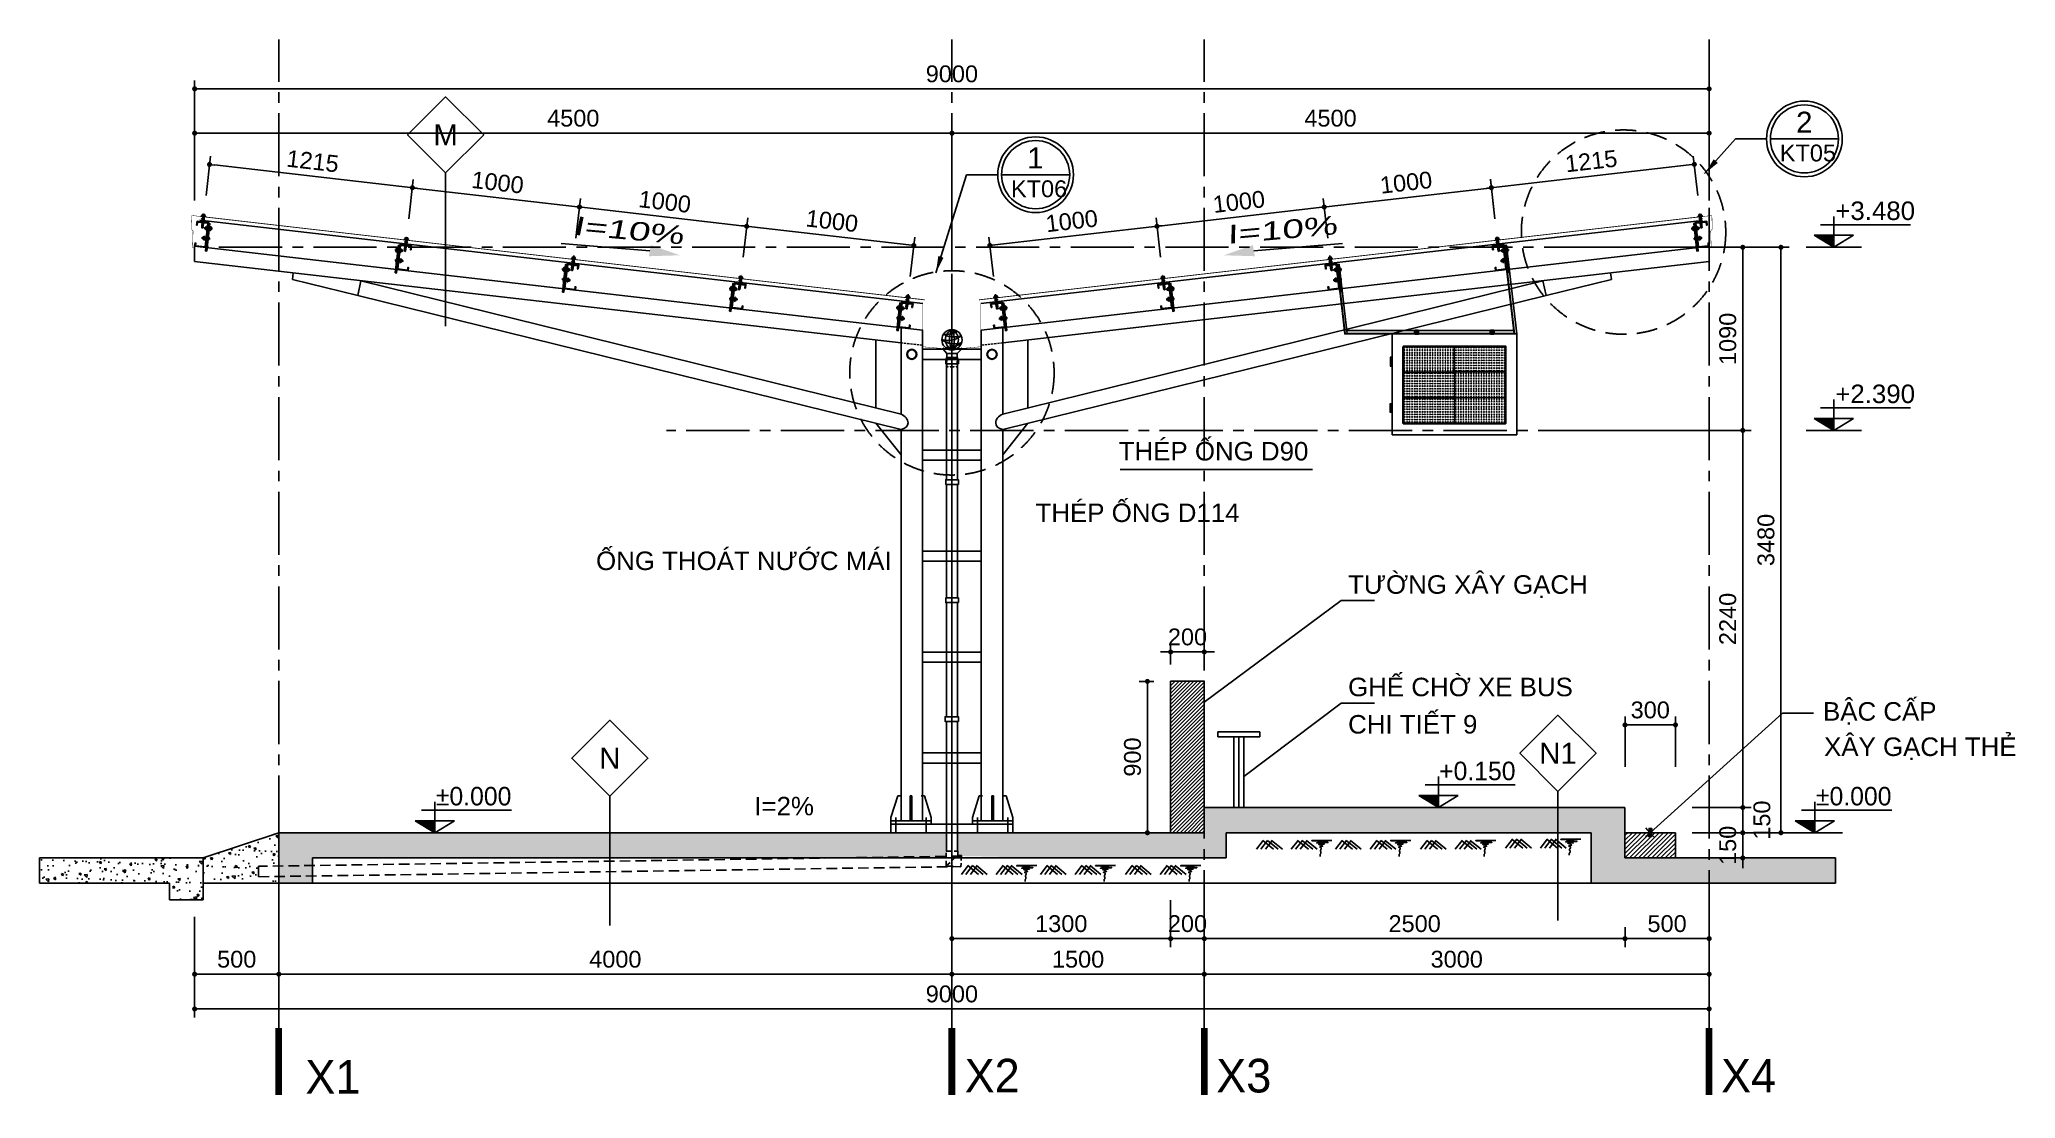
# Model space of a CAD drawing. Header units: inches. Extents: x 274 to 111780, y 464 to 1579898.
# Drawn here: x 65313 to 88798, y 785729 to 798321 of the extents above; entities that cross this region are included whole.
import ezdxf
from ezdxf.enums import TextEntityAlignment as Align

# ---------------------------------------------------------------- set-up
doc = ezdxf.new("R2010")
doc.units = ezdxf.units.IN
doc.header["$MEASUREMENT"] = 0
doc.header["$PDMODE"] = 35
doc.header["$PDSIZE"] = -3
for name, pattern in [('CENTER2', [1.125, 0.75, -0.125, 0.125, -0.125]), ('DASHED', [0.75, 0.5, -0.25]), ('HIDDEN', [0.375, 0.25, -0.125]), ('HIDDEN2', [0.1875, 0.125, -0.0625])]:
    doc.linetypes.add(name, pattern=pattern)
for name, color, linetype in [('5', 5, 'DASHED'), ('9A', 8, 'Continuous'), ('chodexe', 14, 'Continuous'), ('CHU', 7, 'Continuous'), ('cutout', 2, 'Continuous'), ('diem', 171, 'Continuous'), ('dienhoa', 8, 'Continuous'), ('DIM', 1, 'Continuous'), ('Hatch', 8, 'Continuous'), ('KYHIEU', 2, 'Continuous'), ('N_THAY', 2, 'Continuous'), ('NET-C', 1, 'Continuous'), ('TEXT-KT', 3, 'Continuous'), ('THEP', 1, 'Continuous'), ('truc', 8, 'Continuous'), ('TUONG', 10, 'Continuous'), ('VATLIEU', 9, 'Continuous')]:
    doc.layers.add(name, color=color, linetype=linetype)
for name, color, linetype, lineweight in [('LINE', 251, 'Continuous', 13), ('Nep V', 1, 'Continuous', 35), ('tbi', 7, 'Continuous', 20)]:
    doc.layers.add(name, color=color, linetype=linetype, lineweight=lineweight)
doc.styles.add('ARCHITEC1', font='VAVON_.TTF')
doc.styles.add('ChuSo', font='VHAVAN.TTF', dxfattribs={"width": 0.7})
doc.styles.add('STYLE1', font='VHARIAL.TTF')
doc.styles.add('STYLE2', font='VHARIAL.TTF')
doc.styles.add('style4', font='VHAVANB.TTF', dxfattribs={"height": 250})
doc.dimstyles.new('1-100', dxfattribs={"dimtxt": 0.4, "dimasz": 0.2, "dimexe": 0.1, "dimexo": 0.1, "dimgap": 0.1, "dimtad": 1, "dimdec": 0, "dimlfac": 500, "dimdsep": 46, "dimtxsty": 'ChuSo', "dimcen": 0.2, "dimdle": 0.5, "dimclrd": 6, "dimclre": 6, "dimclrt": 3, "dimaunit": 1, "dimadec": 3, "dimazin": 0, "dimtfac": 0.5, "dimtdec": 0, "dimtmove": 0, "dimatfit": 0, "dimfxl": 1, "dimtolj": 1, "dimtzin": 0, "dimarcsym": 0})
doc.dimstyles.new('1-25', dxfattribs={"dimtxt": 220, "dimasz": 30, "dimexe": 0.18, "dimexo": 0.0625, "dimgap": 50, "dimtad": 1, "dimdec": 0, "dimlfac": 0.25, "dimzin": 9, "dimdsep": 46, "dimtxsty": 'STYLE2', "dimblk": 'DOT1', "dimcen": 0.09, "dimclrd": 16, "dimclre": 16, "dimclrt": 30, "dimadec": 0, "dimazin": 0, "dimtfac": 1, "dimtdec": 0, "dimtix": 1, "dimtmove": 2, "dimatfit": 3, "dimldrblk": 'DOT1', "dimfxl": 1, "dimtolj": 1, "dimtzin": 9, "dimarcsym": 0})
doc.dimstyles.new('50-100', dxfattribs={"dimscale": 100, "dimtxt": 2, "dimasz": 0.6, "dimexe": 1, "dimexo": 2, "dimgap": 0.75, "dimtad": 1, "dimdec": 0, "dimlfac": 0.5, "dimrnd": 5, "dimzin": 3, "dimdsep": 46, "dimtxsty": 'STYLE1', "dimblk": 'DOT', "dimcen": 2.5, "dimdle": 1.25, "dimclrd": 9, "dimclre": 9, "dimclrt": 30, "dimazin": 2, "dimtfac": 0.75, "dimtdec": 0, "dimtix": 1, "dimtmove": 2, "dimatfit": 2, "dimldrblk": 'DOT', "dimfxl": 1, "dimtolj": 1, "dimtzin": 0, "dimarcsym": 0})
doc.dimstyles.new('TL1-100', dxfattribs={"dimscale": 0, "dimtxt": 200, "dimasz": 75, "dimexe": 100, "dimexo": 200, "dimgap": 50, "dimtad": 1, "dimtoh": 1, "dimdec": 0, "dimzin": 0, "dimdsep": 46, "dimtxsty": 'STYLE1', "dimblk": 'DOT', "dimcen": 200, "dimclrd": 9, "dimclre": 9, "dimclrt": 30, "dimadec": 0, "dimazin": 0, "dimtfac": 1, "dimtdec": 0, "dimtix": 1, "dimtmove": 2, "dimatfit": 3, "dimfxl": 200, "dimtolj": 1, "dimtzin": 9, "dimarcsym": 0})

msp = doc.modelspace()

# ---------------------------------------------------------------- texts
at = {"layer": 'CHU', "style": 'STYLE1'}
for s, height, p in [('2', 250, (86190.13, 797212.17)), ('kt05', 200, (85997.06, 796871.05)), ('1', 250, (77052.49, 796787.03)), ('kt06', 200, (76859.42, 796445.91))]:
    msp.add_text(s, height=height, dxfattribs=at).set_placement(p)
at = {"layer": 'TEXT-KT', "color": 80, "style": 'STYLE1'}
for s, p in [('m', (70140.07, 797185.9)), ('N', (72091.85, 789774.42)), ('n1', (83360.45, 789833.49, 204.15))]:
    msp.add_text(s, height=250, dxfattribs=at).set_placement(p, align=Align.MIDDLE)
at = {"layer": 'TEXT-KT', "color": 2}
for s, style, p in [('+3.480', 'STYLE1', (87130.27, 796174.35)), ('+2.390', 'STYLE1', (87130.27, 793997.35)), ('+0.150', 'ARCHITEC1', (82401.96, 789513.86)), ('%%P0.000', 'ARCHITEC1', (70472.6, 789213.86)), ('%%P0.000', 'ARCHITEC1', (86875.24, 789213.86))]:
    msp.add_text(s, height=220, dxfattribs=dict(at, style=style)).set_placement(p, align=Align.CENTER)
at = {"layer": 'TEXT-KT', "color": 80, "linetype": 'Continuous', "style": 'STYLE1', "oblique": 6.256092, "width": 1.48532}
for rotation, p in [(354.898561, (71651.67, 795999.78)), (5.101439, (79435.8, 795890.35))]:
    msp.add_text('I=10%%%', height=221.084, rotation=rotation, dxfattribs=at).set_placement(p)
at = {"layer": 'TEXT-KT', "color": 80, "linetype": 'Continuous', "style": 'STYLE1'}
for s, p in [('thÐp èng D90', (78140.02, 793315.1, -204.15)), ('thÐp èng D114', (77151.38, 792583.51, -204.15)), ('èng tho¸t n\xadíc m¸i', (71927.79, 792012.32, -204.15)), ('T¦êNG X¢Y G¹CH', (80865.86, 791730.34, -204.15)), ('ghÕ chê xe bus', (80865.86, 790512, -204.15)), (' bËc cÊp', (86425.14, 790221.66, -204.15)), ('chi tiÕt 9', (80865.86, 790068.33, -204.15)), ('x©y g¹ch thÎ', (86523.02, 789801.43, -204.15)), ('I=2%%%', (73808.44, 789095.76, 408.3))]:
    msp.add_text(s, height=220, dxfattribs=at).set_placement(p)
at = {"layer": 'truc', "color": 1, "linetype": 'Continuous', "ltscale": 2, "style": 'style4'}
for s, p in [('x1', (68800.5, 786185.27)), ('x2', (76635.73, 786200.64)), ('x3', (79625.95, 786200.64)), ('x4', (85625.95, 786200.64))]:
    msp.add_text(s, height=400, dxfattribs=at).set_placement(p, align=Align.TOP_CENTER)

# ---------------------------------------------------------------- blocks, each defined once
blk = doc.blocks.new('_Dot')
at = {"color": 0, "linetype": 'ByBlock', "lineweight": -2}
blk.add_line((-0.5, 0), (-1, 0), dxfattribs=at)
at = {"color": 0, "linetype": 'ByBlock', "const_width": 0.5}
blk.add_lwpolyline([(-0.25, 0, 1), (0.25, 0, 1)], format="xyb", close=True, dxfattribs=at)
blk = doc.blocks.new('*D511')
at = {"layer": 'Defpoints', "color": 0, "linetype": 'Continuous'}
for p in [(67157, 797207), (67157, 796431), (76158, 795676)]:
    blk.add_point(p, dxfattribs=at)
at = {"layer": 'DIM', "color": 9, "linetype": 'Continuous', "lineweight": -2}
for p, q in [((67157, 796631), (67157, 797307)), ((76158, 795876), (76158, 797307)), ((76098, 797207), (67217, 797207))]:
    blk.add_line(p, q, dxfattribs=at)
at = {"layer": 'DIM', "color": 9, "linetype": 'Continuous', "lineweight": -2, "xscale": 60, "yscale": 60, "zscale": 60, "rotation": 180}
blk.add_blockref('_Dot', (67157, 797207), dxfattribs=at)
at = {"layer": 'DIM', "color": 9, "linetype": 'Continuous', "lineweight": -2, "xscale": 60, "yscale": 60, "zscale": 60}
blk.add_blockref('_Dot', (76158, 797207), dxfattribs=at)
at = {"layer": 'DIM', "color": 30, "linetype": 'Continuous', "insert": (71657, 797384), "char_height": 200, "attachment_point": 5, "style": 'STYLE1'}
blk.add_mtext('\\A1;4500', dxfattribs=at)
blk = doc.blocks.new('*D512')
at = {"layer": 'Defpoints', "color": 0, "linetype": 'Continuous'}
for p in [(85157, 797734), (67157, 796205), (85157, 796205)]:
    blk.add_point(p, dxfattribs=at)
at = {"layer": 'DIM', "color": 9, "linetype": 'Continuous', "lineweight": -2}
for p, q in [((67157, 796405), (67157, 797834)), ((85157, 796405), (85157, 797834)), ((67217, 797734), (85097, 797734))]:
    blk.add_line(p, q, dxfattribs=at)
at = {"layer": 'DIM', "color": 9, "linetype": 'Continuous', "lineweight": -2, "xscale": 60, "yscale": 60, "zscale": 60, "rotation": 180}
blk.add_blockref('_Dot', (67157, 797734), dxfattribs=at)
at = {"layer": 'DIM', "color": 9, "linetype": 'Continuous', "lineweight": -2, "xscale": 60, "yscale": 60, "zscale": 60}
blk.add_blockref('_Dot', (85157, 797734), dxfattribs=at)
at = {"layer": 'DIM', "color": 30, "linetype": 'Continuous', "insert": (76157, 797911), "char_height": 200, "attachment_point": 5, "style": 'STYLE1'}
blk.add_mtext('\\A1;9000', dxfattribs=at)
blk = doc.blocks.new('*D513')
at = {"layer": 'Defpoints', "color": 0, "linetype": 'Continuous'}
for p in [(85157, 797207), (85157, 796431), (76158, 795676)]:
    blk.add_point(p, dxfattribs=at)
at = {"layer": 'DIM', "color": 9, "linetype": 'Continuous', "lineweight": -2}
for p, q in [((76158, 795876), (76158, 797307)), ((85157, 796631), (85157, 797307)), ((76218, 797207), (85097, 797207))]:
    blk.add_line(p, q, dxfattribs=at)
at = {"layer": 'DIM', "color": 9, "linetype": 'Continuous', "lineweight": -2, "xscale": 60, "yscale": 60, "zscale": 60, "rotation": 180}
blk.add_blockref('_Dot', (76158, 797207), dxfattribs=at)
at = {"layer": 'DIM', "color": 9, "linetype": 'Continuous', "lineweight": -2, "xscale": 60, "yscale": 60, "zscale": 60}
blk.add_blockref('_Dot', (85157, 797207), dxfattribs=at)
at = {"layer": 'DIM', "color": 30, "linetype": 'Continuous', "insert": (80657, 797384), "char_height": 200, "attachment_point": 5, "style": 'STYLE1'}
blk.add_mtext('\\A1;4500', dxfattribs=at)
blk = doc.blocks.new('dinh6')
at = {"layer": '5', "ltscale": 5}
blk.add_line((9, 33), (-71, -263), dxfattribs=at)
at = {"layer": '9A', "ltscale": 5}
for p, q in [((-30, 8), (-37, -18)), ((-30, 8), (30, -8)), ((-15, 4), (-22, -22)), ((-85, -258), (-96, -301)), ((-96, -301), (-86, -318)), ((-32, -51), (-88, -257)), ((-88, -257), (-53, -266)), ((-50, -255), (-87, -253)), ((-61, -264), (-86, -318)), ((-86, -318), (-86, -305)), ((-86, -318), (-68, -309)), ((-48, -247), (-85, -245)), ((-46, -240), (-83, -238)), ((-44, -232), (-81, -230)), ((-42, -225), (-79, -223)), ((-40, -218), (-77, -216)), ((-38, -210), (-75, -208)), ((-36, -203), (-73, -201)), ((-52, -262), (-73, -261)), ((-34, -195), (-71, -193)), ((-32, -188), (-69, -186)), ((-56, -266), (-68, -309)), ((-55, -20), (-58, -30)), ((-58, -30), (35, -55)), ((-37, -18), (-55, -20)), ((-55, -20), (38, -45)), ((3, -60), (-53, -266)), ((-46, -33), (-50, -46)), ((-50, -46), (20, -65)), ((-3, -82), (-40, -80)), ((-1, -75), (-38, -73)), ((-37, -18), (23, -34)), ((1, -67), (-36, -65)), ((3, -60), (-34, -58)), ((15, -4), (8, -30)), ((23, -51), (20, -65)), ((30, -8), (23, -34)), ((23, -34), (38, -45)), ((38, -45), (35, -55))]:
    blk.add_line(p, q, dxfattribs=at)
at = {"layer": '9A', "linetype": 'Continuous'}
blk.add_line((-40, -80), (-5, -90), dxfattribs=at)
at = {"layer": '9A', "ltscale": 5}
blk.add_arc((-92, -306), 6.18, 7.3685, 135.9402, dxfattribs=at)
blk = doc.blocks.new('BO12-16')
at = {"layer": '9A', "ltscale": 5}
for p, q in [((-7, 23), (-11, 22)), ((-11, 17), (-11, 22)), ((11, 22), (-11, 22)), ((-7, 16), (-11, 17)), ((11, 17), (-11, 17)), ((-11, -5), (-11, 0)), ((11, 0), (-11, 0)), ((7, 23), (-7, 23)), ((7, 16), (-7, 16)), ((-5, 30), (-6, 29)), ((6, 29), (-6, 29)), ((-6, 26), (6, 29)), ((-6, 29), (-2, 29)), ((-6, 27), (3, 29)), ((-6, 23), (-6, 29)), ((-6, 25), (6, 28)), ((-6, 24), (6, 27)), ((-6, 0), (-6, 16)), ((-6, 16), (-4, 16)), ((-6, 15), (1, 16)), ((-6, 13), (6, 16)), ((-6, 12), (6, 15)), ((-6, 11), (6, 14)), ((-6, 10), (6, 13)), ((-6, 9), (6, 11)), ((-6, 8), (6, 10)), ((-6, 0), (-6, 10)), ((-6, 7), (6, 9)), ((-6, 6), (6, 8)), ((-6, 4), (6, 7)), ((-6, 3), (6, 6)), ((-6, 2), (6, 5)), ((-6, 1), (6, 4)), ((-6, 0), (6, 2)), ((5, 30), (-5, 30)), ((-5, 17), (-5, 22)), ((-5, -5), (-5, 0)), ((-4, 23), (6, 25)), ((0, 0), (6, 1)), ((1, 23), (6, 24)), ((6, 29), (5, 30)), ((5, 17), (5, 22)), ((5, 0), (6, 0)), ((5, -5), (5, 0)), ((6, 23), (6, 29)), ((6, 0), (6, 16)), ((6, 0), (6, 10)), ((11, 22), (7, 23)), ((11, 17), (7, 16)), ((11, 17), (11, 22)), ((11, -5), (11, 0)), ((11, -5), (-11, -5)), ((-7, -8), (-11, -5)), ((7, -8), (-7, -8)), ((11, -5), (7, -8))]:
    blk.add_line(p, q, dxfattribs=at)
for centre, radius, start, end in [((-8, 21), 3.63, 223.6329, 318.2923), ((0, 29), 12.1, 243.6209, 295.897), ((8, 21), 3.63, 221.7077, 316.3671), ((-8, -2), 3.63, 223.6329, 318.2923), ((0, 7), 12.1, 243.6209, 295.897), ((8, -2), 3.63, 221.7077, 316.3671)]:
    blk.add_arc(centre, radius, start, end, dxfattribs=at)
at = {"layer": 'truc', "linetype": 'CENTER2', "ltscale": 1000}
blk.add_line((0, -15), (0, 36), dxfattribs=at)
blk = doc.blocks.new('*D514')
at = {"layer": 'Defpoints', "color": 0, "linetype": 'Continuous'}
for p in [(78595, 796100), (78660, 795533), (76673, 795304)]:
    blk.add_point(p, dxfattribs=at)
at = {"layer": 'DIM', "color": 9, "linetype": 'Continuous', "lineweight": -2}
for p, q in [((78637, 795732), (78583, 796200)), ((76650, 795503), (76597, 795971)), ((76668, 795878), (78535, 796094))]:
    blk.add_line(p, q, dxfattribs=at)
at = {"layer": 'DIM', "color": 9, "linetype": 'Continuous', "lineweight": -2, "xscale": 60, "yscale": 60, "zscale": 60}
for p, rotation in [((78595, 796100), 6.568643663812806), ((76608, 795872), 186.5686436638128)]:
    blk.add_blockref('_Dot', p, dxfattribs=dict(at, rotation=rotation))
at = {"layer": 'DIM', "color": 30, "linetype": 'Continuous', "insert": (77581, 796162), "char_height": 200, "attachment_point": 5, "rotation": 6.5686, "style": 'STYLE1'}
blk.add_mtext('\\A1;1000', dxfattribs=at)
blk = doc.blocks.new('*D515')
at = {"layer": 'Defpoints', "color": 0, "linetype": 'Continuous'}
for p in [(80582, 796329), (80647, 795762), (78660, 795533)]:
    blk.add_point(p, dxfattribs=at)
at = {"layer": 'DIM', "color": 9, "linetype": 'Continuous', "lineweight": -2}
for p, q in [((80624, 795960), (80570, 796429)), ((78637, 795732), (78583, 796200)), ((78654, 796107), (80522, 796322))]:
    blk.add_line(p, q, dxfattribs=at)
at = {"layer": 'DIM', "color": 9, "linetype": 'Continuous', "lineweight": -2, "xscale": 60, "yscale": 60, "zscale": 60}
for p, rotation in [((78595, 796100), 186.5686436638128), ((80582, 796329), 6.568643663812806)]:
    blk.add_blockref('_Dot', p, dxfattribs=dict(at, rotation=rotation))
at = {"layer": 'DIM', "color": 30, "linetype": 'Continuous', "insert": (79568, 796391), "char_height": 200, "attachment_point": 5, "rotation": 6.5686, "style": 'STYLE1'}
blk.add_mtext('\\A1;1000', dxfattribs=at)
blk = doc.blocks.new('*D516')
at = {"layer": 'Defpoints', "color": 0, "linetype": 'Continuous'}
for p in [(82569, 796558), (82634, 795990), (80647, 795762)]:
    blk.add_point(p, dxfattribs=at)
at = {"layer": 'DIM', "color": 9, "linetype": 'Continuous', "lineweight": -2}
for p, q in [((82611, 796189), (82557, 796657)), ((80624, 795960), (80570, 796429)), ((80641, 796336), (82509, 796551))]:
    blk.add_line(p, q, dxfattribs=at)
at = {"layer": 'DIM', "color": 9, "linetype": 'Continuous', "lineweight": -2, "xscale": 60, "yscale": 60, "zscale": 60}
for p, rotation in [((80582, 796329), 186.5686436638128), ((82569, 796558), 6.568643663812806)]:
    blk.add_blockref('_Dot', p, dxfattribs=dict(at, rotation=rotation))
at = {"layer": 'DIM', "color": 30, "linetype": 'Continuous', "insert": (81555, 796620), "char_height": 200, "attachment_point": 5, "rotation": 6.5686, "style": 'STYLE1'}
blk.add_mtext('\\A1;1000', dxfattribs=at)
blk = doc.blocks.new('*D517')
at = {"layer": 'Defpoints', "color": 0, "linetype": 'Continuous'}
for p in [(84981, 796836), (85046, 796267), (82634, 795990)]:
    blk.add_point(p, dxfattribs=at)
at = {"layer": 'DIM', "color": 9, "linetype": 'Continuous', "lineweight": -2}
for p, q in [((85023, 796465), (84969, 796935)), ((82611, 796189), (82557, 796659)), ((82628, 796566), (84921, 796829))]:
    blk.add_line(p, q, dxfattribs=at)
at = {"layer": 'DIM', "color": 9, "linetype": 'Continuous', "lineweight": -2, "xscale": 60, "yscale": 60, "zscale": 60}
for p, rotation in [((84981, 796836), 6.529542613688609), ((82569, 796559), 186.5295426136886)]:
    blk.add_blockref('_Dot', p, dxfattribs=dict(at, rotation=rotation))
at = {"layer": 'DIM', "color": 30, "linetype": 'Continuous', "insert": (83755, 796874), "char_height": 200, "attachment_point": 5, "rotation": 6.5295, "style": 'STYLE1'}
blk.add_mtext('\\A1;1215', dxfattribs=at)
blk = doc.blocks.new('*D518')
at = {"layer": 'Defpoints', "color": 0, "linetype": 'Continuous'}
for p in [(73718, 796100), (73653, 795533), (75640, 795304)]:
    blk.add_point(p, dxfattribs=at)
at = {"layer": 'DIM', "color": 9, "linetype": 'Continuous', "lineweight": -2}
for p, q in [((73676, 795732), (73730, 796200)), ((75646, 795878), (73778, 796094)), ((75663, 795503), (75717, 795971))]:
    blk.add_line(p, q, dxfattribs=at)
at = {"layer": 'DIM', "color": 9, "linetype": 'Continuous', "lineweight": -2, "xscale": 60, "yscale": 60, "zscale": 60}
for p, rotation in [((73718, 796100), 173.4313563361837), ((75705, 795872), 353.4313563361837)]:
    blk.add_blockref('_Dot', p, dxfattribs=dict(at, rotation=rotation))
at = {"layer": 'DIM', "color": 30, "linetype": 'Continuous', "insert": (74732, 796162), "char_height": 200, "attachment_point": 5, "rotation": 353.4314, "style": 'STYLE1'}
blk.add_mtext('\\A1;1000', dxfattribs=at)
blk = doc.blocks.new('*D519')
at = {"layer": 'Defpoints', "color": 0, "linetype": 'Continuous'}
for p in [(71731, 796329), (71666, 795762), (73653, 795533)]:
    blk.add_point(p, dxfattribs=at)
at = {"layer": 'DIM', "color": 9, "linetype": 'Continuous', "lineweight": -2}
for p, q in [((71689, 795960), (71743, 796429)), ((73659, 796107), (71791, 796322)), ((73676, 795732), (73730, 796200))]:
    blk.add_line(p, q, dxfattribs=at)
at = {"layer": 'DIM', "color": 9, "linetype": 'Continuous', "lineweight": -2, "xscale": 60, "yscale": 60, "zscale": 60}
for p, rotation in [((71731, 796329), 173.4313563361866), ((73718, 796100), 353.4313563361866)]:
    blk.add_blockref('_Dot', p, dxfattribs=dict(at, rotation=rotation))
at = {"layer": 'DIM', "color": 30, "linetype": 'Continuous', "insert": (72745, 796391), "char_height": 200, "attachment_point": 5, "rotation": 353.4314, "style": 'STYLE1'}
blk.add_mtext('\\A1;1000', dxfattribs=at)
blk = doc.blocks.new('*D520')
at = {"layer": 'Defpoints', "color": 0, "linetype": 'Continuous'}
for p in [(69745, 796558), (69679, 795990), (71666, 795762)]:
    blk.add_point(p, dxfattribs=at)
at = {"layer": 'DIM', "color": 9, "linetype": 'Continuous', "lineweight": -2}
for p, q in [((69702, 796189), (69756, 796657)), ((71672, 796336), (69804, 796551)), ((71689, 795960), (71743, 796429))]:
    blk.add_line(p, q, dxfattribs=at)
at = {"layer": 'DIM', "color": 9, "linetype": 'Continuous', "lineweight": -2, "xscale": 60, "yscale": 60, "zscale": 60}
for p, rotation in [((69745, 796558), 173.4313563361837), ((71731, 796329), 353.4313563361837)]:
    blk.add_blockref('_Dot', p, dxfattribs=dict(at, rotation=rotation))
at = {"layer": 'DIM', "color": 30, "linetype": 'Continuous', "insert": (70758, 796620), "char_height": 200, "attachment_point": 5, "rotation": 353.4314, "style": 'STYLE1'}
blk.add_mtext('\\A1;1000', dxfattribs=at)
blk = doc.blocks.new('*D521')
at = {"layer": 'Defpoints', "color": 0, "linetype": 'Continuous'}
for p in [(67334, 796835), (67269, 796267), (69679, 795990)]:
    blk.add_point(p, dxfattribs=at)
at = {"layer": 'DIM', "color": 9, "linetype": 'Continuous', "lineweight": -2}
for p, q in [((67292, 796466), (67346, 796935)), ((69685, 796565), (67394, 796829)), ((69702, 796188), (69756, 796657))]:
    blk.add_line(p, q, dxfattribs=at)
at = {"layer": 'DIM', "color": 9, "linetype": 'Continuous', "lineweight": -2, "xscale": 60, "yscale": 60, "zscale": 60}
for p, rotation in [((67334, 796835), 173.429058979279), ((69745, 796558), 353.429058979279)]:
    blk.add_blockref('_Dot', p, dxfattribs=dict(at, rotation=rotation))
at = {"layer": 'DIM', "color": 30, "linetype": 'Continuous', "insert": (68560, 796873), "char_height": 200, "attachment_point": 5, "rotation": 353.4291, "style": 'STYLE1'}
blk.add_mtext('\\A1;1215', dxfattribs=at)
blk = doc.blocks.new('cau')
at = {"layer": 'N_THAY', "linetype": 'Continuous'}
blk.add_circle((0, 0), 350, dxfattribs=at)
at = {"layer": 'N_THAY', "color": 8, "linetype": 'Continuous'}
for centre, radius, start, end in [((91, 610), 750, 233.56139, 289.04996), ((-144, 726), 750, 254.03165, 308.32347), ((-192, 938), 750, 262.38577, 300.72812), ((78, 847), 750, 240.52215, 288.95512), ((158, 3), 381, 114.53943, 245.46057), ((665, 3), 750, 152.48275, 207.51725), ((-158, 3), 381, 294.53943, 65.46057), ((-665, 3), 750, 332.48275, 27.51725), ((-138, 485), 750, 262.55589, 308.50768)]:
    blk.add_arc(centre, radius, start, end, dxfattribs=at)
blk = doc.blocks.new('mx2')
at = {"layer": 'N_THAY', "color": 4, "linetype": 'Continuous'}
for p, q in [((-60, -37), (-104, 14)), ((61, -37), (113, 14)), ((65, -84), (-65, -84)), ((-60, -84), (-60, -37)), ((61, -37), (-60, -37)), ((61, -84), (61, -37))]:
    blk.add_line(p, q, dxfattribs=at)
at = {"layer": 'N_THAY', "color": 4, "linetype": 'HIDDEN2', "ltscale": 500}
blk.add_line((-68, -6129), (68, -6001), dxfattribs=at)
at = {"layer": 'N_THAY', "color": 4, "linetype": 'Continuous'}
for points in [[(-104, 29), (-98, 29)], [(71, 14), (-104, 14), (-104, 29)], [(64, 20), (-98, 20), (-98, 29)], [(-63, 14), (113, 14), (113, 29)], [(-46, 20), (107, 20), (107, 29)], [(113, 29), (107, 29)], [(-65, -84), (-65, -1538)], [(65, -84), (65, -1538)], [(65, -84), (65, -1538)], [(-65, -1592), (-65, -2943)], [(65, -1592), (65, -2943)], [(-65, -2997), (-65, -4355)], [(65, -2997), (65, -4355)], [(-65, -5955), (-65, -4410)], [(65, -4410), (65, -5955)]]:
    blk.add_lwpolyline(points, dxfattribs=at)
for points in [[(76, -158), (-75, -158), (-75, -103), (76, -103)], [(76, -1592), (-75, -1592), (-75, -1538), (76, -1538)], [(76, -2997), (-75, -2997), (-75, -2943), (76, -2943)], [(76, -4410), (-83, -4410), (-83, -4355), (76, -4355)]]:
    blk.add_lwpolyline(points, close=True, dxfattribs=at)
at = {"layer": 'N_THAY', "color": 4, "linetype": 'DASHED', "ltscale": 5}
blk.add_lwpolyline([(61, -84), (61, -193), (-60, -193), (-60, -84)], dxfattribs=at)
at = {"layer": 'N_THAY', "color": 4, "linetype": 'HIDDEN2', "ltscale": 1000}
blk.add_lwpolyline([(113, -6012), (-8241, -6133), (-8241, -6258), (106, -6137)], dxfattribs=at)
at = {"layer": 'N_THAY', "color": 4, "linetype": 'HIDDEN2', "ltscale": 500}
blk.add_lwpolyline([(106, -6138), (-68, -6129), (-68, -5955), (68, -5955), (68, -6001), (113, -6003)], close=True, dxfattribs=at)
blk = doc.blocks.new('*D522')
at = {"layer": 'Defpoints', "color": 0, "linetype": 'Continuous'}
for p in [(68157, 787894), (76157, 787894), (68157, 787207)]:
    blk.add_point(p, dxfattribs=at)
at = {"layer": 'DIM', "color": 9, "linetype": 'Continuous', "lineweight": -2}
for p, q in [((68157, 787694), (68157, 787107)), ((76157, 787694), (76157, 787107)), ((76097, 787207), (68217, 787207))]:
    blk.add_line(p, q, dxfattribs=at)
at = {"layer": 'DIM', "color": 9, "linetype": 'Continuous', "lineweight": -2, "xscale": 60, "yscale": 60, "zscale": 60, "rotation": 180}
blk.add_blockref('_Dot', (68157, 787207), dxfattribs=at)
at = {"layer": 'DIM', "color": 9, "linetype": 'Continuous', "lineweight": -2, "xscale": 60, "yscale": 60, "zscale": 60}
blk.add_blockref('_Dot', (76157, 787207), dxfattribs=at)
at = {"layer": 'DIM', "color": 30, "linetype": 'Continuous', "insert": (72157, 787384), "char_height": 200, "attachment_point": 5, "style": 'STYLE1'}
blk.add_mtext('\\A1;4000', dxfattribs=at)
blk = doc.blocks.new('*D523')
at = {"layer": 'Defpoints', "color": 0, "linetype": 'Continuous'}
for p in [(76157, 787894), (79157, 787894), (79157, 787207)]:
    blk.add_point(p, dxfattribs=at)
at = {"layer": 'DIM', "color": 9, "linetype": 'Continuous', "lineweight": -2}
for p, q in [((76157, 787694), (76157, 787107)), ((79157, 787694), (79157, 787107)), ((76217, 787207), (79097, 787207))]:
    blk.add_line(p, q, dxfattribs=at)
at = {"layer": 'DIM', "color": 9, "linetype": 'Continuous', "lineweight": -2, "xscale": 60, "yscale": 60, "zscale": 60, "rotation": 180}
blk.add_blockref('_Dot', (76157, 787207), dxfattribs=at)
at = {"layer": 'DIM', "color": 9, "linetype": 'Continuous', "lineweight": -2, "xscale": 60, "yscale": 60, "zscale": 60}
blk.add_blockref('_Dot', (79157, 787207), dxfattribs=at)
at = {"layer": 'DIM', "color": 30, "linetype": 'Continuous', "insert": (77657, 787384), "char_height": 200, "attachment_point": 5, "style": 'STYLE1'}
blk.add_mtext('\\A1;1500', dxfattribs=at)
blk = doc.blocks.new('A$C1B8D2E12')
at = {"layer": 'CHU'}
for p, q in [((335, 244), (1309, 244)), ((479, 0), (479, 333)), ((179, 0), (779, 0)), ((267, 130), (691, 130)), ((479, 0), (267, 130)), ((479, 0), (691, 130))]:
    blk.add_line(p, q, dxfattribs=at)
blk.add_solid([(479, 130), (267, 130), (479, 0)], dxfattribs=at)
blk = doc.blocks.new('*D524')
at = {"layer": 'Defpoints', "color": 0, "linetype": 'Continuous'}
for p in [(83374, 793673), (85557, 793673), (85157, 789189, 204)]:
    blk.add_point(p, dxfattribs=at)
at = {"layer": 'DIM', "color": 9, "linetype": 'Continuous', "lineweight": -2}
for p, q in [((83574, 793673), (85657, 793673)), ((85557, 789249), (85557, 793613)), ((85357, 789189), (85657, 789189))]:
    blk.add_line(p, q, dxfattribs=at)
at = {"layer": 'DIM', "color": 9, "linetype": 'Continuous', "lineweight": -2, "xscale": 60, "yscale": 60, "zscale": 60}
for p, rotation in [((85557, 793673), 90), ((85557, 789189), 270)]:
    blk.add_blockref('_Dot', p, dxfattribs=dict(at, rotation=rotation))
at = {"layer": 'DIM', "color": 30, "linetype": 'Continuous', "insert": (85379, 791431), "char_height": 200, "attachment_point": 5, "rotation": 90, "style": 'STYLE1'}
blk.add_mtext('\\A1;2240', dxfattribs=at)
blk = doc.blocks.new('*D525')
at = {"layer": 'Defpoints', "color": 0, "linetype": 'Continuous'}
for p in [(83436, 795850), (85557, 795850), (83374, 793673)]:
    blk.add_point(p, dxfattribs=at)
at = {"layer": 'DIM', "color": 9, "linetype": 'Continuous', "lineweight": -2}
for p, q in [((83636, 795850), (85657, 795850)), ((85557, 793733), (85557, 795790)), ((83574, 793673), (85657, 793673))]:
    blk.add_line(p, q, dxfattribs=at)
at = {"layer": 'DIM', "color": 9, "linetype": 'Continuous', "lineweight": -2, "xscale": 60, "yscale": 60, "zscale": 60}
for p, rotation in [((85557, 795850), 90), ((85557, 793673), 270)]:
    blk.add_blockref('_Dot', p, dxfattribs=dict(at, rotation=rotation))
at = {"layer": 'DIM', "color": 30, "linetype": 'Continuous', "insert": (85379, 794761), "char_height": 200, "attachment_point": 5, "rotation": 90, "style": 'STYLE1'}
blk.add_mtext('\\A1;1090', dxfattribs=at)
blk = doc.blocks.new('*D526')
at = {"layer": 'Defpoints', "color": 0, "linetype": 'Continuous'}
for p in [(84248, 795850), (86010, 795850), (85157, 788889)]:
    blk.add_point(p, dxfattribs=at)
at = {"layer": 'DIM', "color": 9, "linetype": 'Continuous', "lineweight": -2}
for p, q in [((84448, 795850), (86110, 795850)), ((86010, 788949), (86010, 795790)), ((85357, 788889), (86110, 788889))]:
    blk.add_line(p, q, dxfattribs=at)
at = {"layer": 'DIM', "color": 9, "linetype": 'Continuous', "lineweight": -2, "xscale": 60, "yscale": 60, "zscale": 60}
for p, rotation in [((86010, 795850), 90), ((86010, 788889), 270)]:
    blk.add_blockref('_Dot', p, dxfattribs=dict(at, rotation=rotation))
at = {"layer": 'DIM', "color": 30, "linetype": 'Continuous', "insert": (85833, 792370), "char_height": 200, "attachment_point": 5, "rotation": 90, "style": 'STYLE1'}
blk.add_mtext('\\A1;3480', dxfattribs=at)
blk = doc.blocks.new('*D527')
at = {"layer": 'Defpoints', "color": 0, "linetype": 'Continuous'}
for p in [(67157, 788089), (68157, 787894), (67157, 787207)]:
    blk.add_point(p, dxfattribs=at)
at = {"layer": 'DIM', "color": 9, "linetype": 'Continuous', "lineweight": -2}
for p, q in [((67157, 787889), (67157, 787107)), ((68157, 787694), (68157, 787107)), ((68097, 787207), (67217, 787207))]:
    blk.add_line(p, q, dxfattribs=at)
at = {"layer": 'DIM', "color": 9, "linetype": 'Continuous', "lineweight": -2, "xscale": 60, "yscale": 60, "zscale": 60, "rotation": 180}
blk.add_blockref('_Dot', (67157, 787207), dxfattribs=at)
at = {"layer": 'DIM', "color": 9, "linetype": 'Continuous', "lineweight": -2, "xscale": 60, "yscale": 60, "zscale": 60}
blk.add_blockref('_Dot', (68157, 787207), dxfattribs=at)
at = {"layer": 'DIM', "color": 30, "linetype": 'Continuous', "insert": (67657, 787384), "char_height": 200, "attachment_point": 5, "style": 'STYLE1'}
blk.add_mtext('\\A1;500', dxfattribs=at)
blk = doc.blocks.new('*D528')
at = {"layer": 'Defpoints', "color": 0, "linetype": 'Continuous'}
for p in [(67157, 787648), (85157, 787648), (85157, 786794)]:
    blk.add_point(p, dxfattribs=at)
at = {"layer": 'DIM', "color": 9, "linetype": 'Continuous', "lineweight": -2}
for p, q in [((67157, 787448), (67157, 786694)), ((85157, 787448), (85157, 786694)), ((67217, 786794), (85097, 786794))]:
    blk.add_line(p, q, dxfattribs=at)
at = {"layer": 'DIM', "color": 9, "linetype": 'Continuous', "lineweight": -2, "xscale": 60, "yscale": 60, "zscale": 60, "rotation": 180}
blk.add_blockref('_Dot', (67157, 786794), dxfattribs=at)
at = {"layer": 'DIM', "color": 9, "linetype": 'Continuous', "lineweight": -2, "xscale": 60, "yscale": 60, "zscale": 60}
blk.add_blockref('_Dot', (85157, 786794), dxfattribs=at)
at = {"layer": 'DIM', "color": 30, "linetype": 'Continuous', "insert": (76157, 786971), "char_height": 200, "attachment_point": 5, "style": 'STYLE1'}
blk.add_mtext('\\A1;9000', dxfattribs=at)
blk = doc.blocks.new('tn')
at = {"layer": 'Hatch'}
for p, q in [((-279, 0), (-79, -259)), ((-141, 0), (59, -259)), ((-13, 0), (187, -259)), ((753, 0), (953, -259)), ((891, 0), (1091, -259)), ((1019, 0), (1219, -259)), ((-259, 0), (-578, -259)), ((-135, 0), (-454, -259)), ((0, 0), (-319, -259)), ((773, 0), (454, -259)), ((896, 0), (578, -259)), ((1032, 0), (713, -259))]:
    blk.add_line(p, q, dxfattribs=at)
blk.add_lwpolyline([(-1017, 0), (-423, 0), (-423, -11), (-585, -11), (-596, -22), (-628, -22), (-639, -32), (-769, -32), (-790, -43), (-812, -43), (-823, -54), (-898, -54), (-898, -65), (-639, -65), (-628, -76), (-563, -76), (-628, -76), (-650, -86), (-682, -86), (-693, -97), (-779, -97), (-779, -108), (-790, -108), (-671, -108), (-660, -119), (-628, -119), (-639, -130), (-671, -130), (-682, -140), (-704, -140), (-715, -151), (-725, -151), (-725, -162), (-736, -162), (-747, -173), (-704, -173), (-693, -184), (-671, -194), (-660, -194), (-660, -205), (-693, -205), (-693, -216), (-704, -227), (-704, -259), (-693, -259), (-693, -281), (-682, -292), (-682, -335), (-693, -335), (-693, -389), (-682, -400), (-671, -410), (-671, -475)], dxfattribs=at)
blk = doc.blocks.new('*D529')
at = {"layer": 'Defpoints', "color": 0, "linetype": 'Continuous'}
for p in [(84757, 788889, -204), (84757, 788589, -204), (85557, 788589)]:
    blk.add_point(p, dxfattribs=at)
at = {"layer": 'DIM', "color": 9, "linetype": 'Continuous', "lineweight": -2}
for p, q in [((84957, 788889), (85657, 788889)), ((85557, 788949), (85557, 789009)), ((85557, 788889), (85557, 788589)), ((84957, 788589), (85657, 788589)), ((85557, 788529), (85557, 788469))]:
    blk.add_line(p, q, dxfattribs=at)
at = {"layer": 'DIM', "color": 9, "linetype": 'Continuous', "lineweight": -2, "xscale": 60, "yscale": 60, "zscale": 60}
for p, rotation in [((85557, 788889), 270), ((85557, 788589), 90)]:
    blk.add_blockref('_Dot', p, dxfattribs=dict(at, rotation=rotation))
at = {"layer": 'DIM', "color": 30, "linetype": 'Continuous', "insert": (85379, 788739), "char_height": 200, "attachment_point": 5, "rotation": 90, "style": 'STYLE1'}
blk.add_mtext('\\A1;150', dxfattribs=at)
blk = doc.blocks.new('*D530')
at = {"layer": 'Defpoints', "color": 0, "linetype": 'Continuous'}
for p in [(84757, 789189, -204), (84757, 788889, -204), (85557, 788889)]:
    blk.add_point(p, dxfattribs=at)
at = {"layer": 'DIM', "color": 9, "linetype": 'Continuous', "lineweight": -2}
for p, q in [((84957, 789189), (85657, 789189)), ((85557, 789129), (85557, 788949)), ((84957, 788889), (85657, 788889))]:
    blk.add_line(p, q, dxfattribs=at)
at = {"layer": 'DIM', "color": 9, "linetype": 'Continuous', "lineweight": -2, "xscale": 60, "yscale": 60, "zscale": 60}
for p, rotation in [((85557, 789189), 90), ((85557, 788889), 270)]:
    blk.add_blockref('_Dot', p, dxfattribs=dict(at, rotation=rotation))
at = {"layer": 'DIM', "color": 30, "linetype": 'Continuous', "insert": (85785, 789039), "char_height": 200, "attachment_point": 5, "rotation": 90, "style": 'STYLE1'}
blk.add_mtext('\\A1;150', dxfattribs=at)
blk = doc.blocks.new('*D531')
at = {"layer": 'Defpoints', "color": 0, "linetype": 'Continuous'}
for p in [(79157, 787648, -204), (85157, 787648, -204), (85157, 787207)]:
    blk.add_point(p, dxfattribs=at)
at = {"layer": 'DIM', "color": 9, "linetype": 'Continuous', "lineweight": -2}
for p, q in [((79157, 787448), (79157, 787107)), ((85157, 787448), (85157, 787107)), ((79217, 787207), (85097, 787207))]:
    blk.add_line(p, q, dxfattribs=at)
at = {"layer": 'DIM', "color": 9, "linetype": 'Continuous', "lineweight": -2, "xscale": 60, "yscale": 60, "zscale": 60, "rotation": 180}
blk.add_blockref('_Dot', (79157, 787207), dxfattribs=at)
at = {"layer": 'DIM', "color": 9, "linetype": 'Continuous', "lineweight": -2, "xscale": 60, "yscale": 60, "zscale": 60}
blk.add_blockref('_Dot', (85157, 787207), dxfattribs=at)
at = {"layer": 'DIM', "color": 30, "linetype": 'Continuous', "insert": (82157, 787384), "char_height": 200, "attachment_point": 5, "style": 'STYLE1'}
blk.add_mtext('\\A1;3000', dxfattribs=at)
blk = doc.blocks.new('*D532')
at = {"layer": 'Defpoints', "color": 0, "linetype": 'Continuous'}
for p in [(84157, 790171), (84157, 789473, -204), (84757, 789473, -204)]:
    blk.add_point(p, dxfattribs=at)
at = {"layer": 'DIM', "color": 9, "linetype": 'Continuous', "lineweight": -2}
for p, q in [((84157, 789673), (84157, 790271)), ((84757, 789673), (84757, 790271)), ((84697, 790171), (84217, 790171))]:
    blk.add_line(p, q, dxfattribs=at)
at = {"layer": 'DIM', "color": 9, "linetype": 'Continuous', "lineweight": -2, "xscale": 60, "yscale": 60, "zscale": 60, "rotation": 180}
blk.add_blockref('_Dot', (84157, 790171), dxfattribs=at)
at = {"layer": 'DIM', "color": 9, "linetype": 'Continuous', "lineweight": -2, "xscale": 60, "yscale": 60, "zscale": 60}
blk.add_blockref('_Dot', (84757, 790171), dxfattribs=at)
at = {"layer": 'DIM', "color": 30, "linetype": 'Continuous', "insert": (84457, 790348), "char_height": 200, "attachment_point": 5, "style": 'STYLE1'}
blk.add_mtext('\\A1;300', dxfattribs=at)
blk = doc.blocks.new('*D533')
at = {"layer": 'Defpoints', "color": 0, "linetype": 'Continuous'}
for p in [(79157, 787944, -204), (84157, 787967, -204), (79157, 787630)]:
    blk.add_point(p, dxfattribs=at)
at = {"layer": 'DIM', "color": 9, "linetype": 'Continuous', "lineweight": -2}
for p, q in [((79157, 787744), (79157, 787530)), ((84157, 787767), (84157, 787530)), ((84097, 787630), (79217, 787630))]:
    blk.add_line(p, q, dxfattribs=at)
at = {"layer": 'DIM', "color": 9, "linetype": 'Continuous', "lineweight": -2, "xscale": 60, "yscale": 60, "zscale": 60, "rotation": 180}
blk.add_blockref('_Dot', (79157, 787630), dxfattribs=at)
at = {"layer": 'DIM', "color": 9, "linetype": 'Continuous', "lineweight": -2, "xscale": 60, "yscale": 60, "zscale": 60}
blk.add_blockref('_Dot', (84157, 787630), dxfattribs=at)
at = {"layer": 'DIM', "color": 30, "linetype": 'Continuous', "insert": (81657, 787807), "char_height": 200, "attachment_point": 5, "style": 'STYLE1'}
blk.add_mtext('\\A1;2500', dxfattribs=at)
blk = doc.blocks.new('*D534')
at = {"layer": 'Defpoints', "color": 0, "linetype": 'Continuous'}
for p in [(84157, 787967, -204), (85157, 787967, -204), (85157, 787630)]:
    blk.add_point(p, dxfattribs=at)
at = {"layer": 'DIM', "color": 9, "linetype": 'Continuous', "lineweight": -2}
for p, q in [((84157, 787767), (84157, 787530)), ((85157, 787767), (85157, 787530)), ((84217, 787630), (85097, 787630))]:
    blk.add_line(p, q, dxfattribs=at)
at = {"layer": 'DIM', "color": 9, "linetype": 'Continuous', "lineweight": -2, "xscale": 60, "yscale": 60, "zscale": 60, "rotation": 180}
blk.add_blockref('_Dot', (84157, 787630), dxfattribs=at)
at = {"layer": 'DIM', "color": 9, "linetype": 'Continuous', "lineweight": -2, "xscale": 60, "yscale": 60, "zscale": 60}
blk.add_blockref('_Dot', (85157, 787630), dxfattribs=at)
at = {"layer": 'DIM', "color": 30, "linetype": 'Continuous', "insert": (84657, 787807), "char_height": 200, "attachment_point": 5, "style": 'STYLE1'}
blk.add_mtext('\\A1;500', dxfattribs=at)
blk = doc.blocks.new('DOT1')
at = {"layer": 'KYHIEU', "ltscale": 100}
blk.add_lwpolyline([(-1.59, -0.77), (0.73, 1.51), (1.51, 0.73), (-0.77, -1.56)], close=True, dxfattribs=at)
blk.add_solid([(-1.59, -0.77), (0.71, 1.53), (-0.77, -1.56), (1.51, 0.73)], dxfattribs=at)
at = {"layer": 'LINE', "ltscale": 100}
for q in [(-2.53, 0), (0, 2.53), (0, -2.53), (2.53, 0)]:
    blk.add_line((0, 0), q, dxfattribs=at)
blk = doc.blocks.new('*D535')
at = {"layer": 'Defpoints', "color": 0, "linetype": 'Continuous'}
for p in [(78481, 790689), (78757, 790689), (78757, 788889)]:
    blk.add_point(p, dxfattribs=at)
at = {"layer": 'DIM', "color": 9, "linetype": 'Continuous', "lineweight": -2}
for p, q in [((78557, 790689), (78381, 790689)), ((78481, 788949), (78481, 790629)), ((78557, 788889), (78381, 788889))]:
    blk.add_line(p, q, dxfattribs=at)
at = {"layer": 'DIM', "color": 9, "linetype": 'Continuous', "lineweight": -2, "xscale": 60, "yscale": 60, "zscale": 60}
for p, rotation in [((78481, 790689), 90), ((78481, 788889), 270)]:
    blk.add_blockref('_Dot', p, dxfattribs=dict(at, rotation=rotation))
at = {"layer": 'DIM', "color": 30, "linetype": 'Continuous', "insert": (78304, 789789), "char_height": 200, "attachment_point": 5, "rotation": 90, "style": 'STYLE1'}
blk.add_mtext('\\A1;900', dxfattribs=at)
blk = doc.blocks.new('*D536')
at = {"layer": 'Defpoints', "color": 0, "linetype": 'Continuous'}
for p in [(79157, 791039), (78757, 790689), (79157, 790689)]:
    blk.add_point(p, dxfattribs=at)
at = {"layer": 'DIM', "color": 9, "linetype": 'Continuous', "lineweight": -2}
for p, q in [((78697, 791039), (78637, 791039)), ((78757, 790889), (78757, 791139)), ((78757, 791039), (79157, 791039)), ((79157, 790889), (79157, 791139)), ((79217, 791039), (79277, 791039))]:
    blk.add_line(p, q, dxfattribs=at)
at = {"layer": 'DIM', "color": 9, "linetype": 'Continuous', "lineweight": -2, "xscale": 60, "yscale": 60, "zscale": 60}
blk.add_blockref('_Dot', (78757, 791039), dxfattribs=at)
at = {"layer": 'DIM', "color": 9, "linetype": 'Continuous', "lineweight": -2, "xscale": 60, "yscale": 60, "zscale": 60, "rotation": 180}
blk.add_blockref('_Dot', (79157, 791039), dxfattribs=at)
at = {"layer": 'DIM', "color": 30, "linetype": 'Continuous', "insert": (78957, 791216), "char_height": 200, "attachment_point": 5, "style": 'STYLE1'}
blk.add_mtext('\\A1;200', dxfattribs=at)
blk = doc.blocks.new('*D537')
at = {"layer": 'Defpoints', "color": 0, "linetype": 'Continuous'}
for p in [(76157, 788289), (78757, 788289), (76157, 787630)]:
    blk.add_point(p, dxfattribs=at)
at = {"layer": 'DIM', "color": 9, "linetype": 'Continuous', "lineweight": -2}
for p, q in [((76157, 788089), (76157, 787530)), ((78757, 788089), (78757, 787530)), ((78697, 787630), (76217, 787630))]:
    blk.add_line(p, q, dxfattribs=at)
at = {"layer": 'DIM', "color": 9, "linetype": 'Continuous', "lineweight": -2, "xscale": 60, "yscale": 60, "zscale": 60, "rotation": 180}
blk.add_blockref('_Dot', (76157, 787630), dxfattribs=at)
at = {"layer": 'DIM', "color": 9, "linetype": 'Continuous', "lineweight": -2, "xscale": 60, "yscale": 60, "zscale": 60}
blk.add_blockref('_Dot', (78757, 787630), dxfattribs=at)
at = {"layer": 'DIM', "color": 30, "linetype": 'Continuous', "insert": (77457, 787807), "char_height": 200, "attachment_point": 5, "style": 'STYLE1'}
blk.add_mtext('\\A1;1300', dxfattribs=at)
blk = doc.blocks.new('*D538')
at = {"layer": 'Defpoints', "color": 0, "linetype": 'Continuous'}
for p in [(78757, 788289), (79157, 788289), (79157, 787630)]:
    blk.add_point(p, dxfattribs=at)
at = {"layer": 'DIM', "color": 9, "linetype": 'Continuous', "lineweight": -2}
for p, q in [((78757, 788089), (78757, 787530)), ((79157, 788089), (79157, 787530)), ((78697, 787630), (78637, 787630)), ((78757, 787630), (79157, 787630)), ((79217, 787630), (79277, 787630))]:
    blk.add_line(p, q, dxfattribs=at)
at = {"layer": 'DIM', "color": 9, "linetype": 'Continuous', "lineweight": -2, "xscale": 60, "yscale": 60, "zscale": 60}
blk.add_blockref('_Dot', (78757, 787630), dxfattribs=at)
at = {"layer": 'DIM', "color": 9, "linetype": 'Continuous', "lineweight": -2, "xscale": 60, "yscale": 60, "zscale": 60, "rotation": 180}
blk.add_blockref('_Dot', (79157, 787630), dxfattribs=at)
at = {"layer": 'DIM', "color": 30, "linetype": 'Continuous', "insert": (78957, 787807), "char_height": 200, "attachment_point": 5, "style": 'STYLE1'}
blk.add_mtext('\\A1;200', dxfattribs=at)
blk = doc.blocks.new('board led')
at = {"layer": 'tbi', "linetype": 'Continuous'}
blk.add_lwpolyline([(0, 160), (320, 160), (320, 0), (0, 0)], close=True, dxfattribs=at)
at = {"layer": 'tbi', "color": 1, "linetype": 'Continuous'}
for centre in [(8, 152), (8, 136), (24, 152), (24, 136), (40, 152), (40, 136), (56, 152), (56, 136), (72, 152), (72, 136), (88, 152), (88, 136), (104, 152), (104, 136), (120, 152), (120, 136), (136, 152), (136, 136), (152, 152), (152, 136), (168, 152), (168, 136), (184, 152), (184, 136), (200, 152), (200, 136), (216, 152), (216, 136), (232, 152), (232, 136), (248, 152), (248, 136), (264, 152), (264, 136), (280, 152), (280, 136), (296, 152), (296, 136), (312, 152), (312, 136), (8, 120), (8, 104), (8, 88), (8, 72), (8, 56), (8, 40), (8, 24), (8, 8), (24, 120), (24, 104), (24, 88), (24, 72), (24, 56), (24, 40), (24, 24), (24, 8), (40, 120), (40, 104), (40, 88), (40, 72), (40, 56), (40, 40), (40, 24), (40, 8), (56, 120), (56, 104), (56, 88), (56, 72), (56, 56), (56, 40), (56, 24), (56, 8), (72, 120), (72, 104), (72, 88), (72, 72), (72, 56), (72, 40), (72, 24), (72, 8), (88, 120), (88, 104), (88, 88), (88, 72), (88, 56), (88, 40), (88, 24), (88, 8), (104, 120), (104, 104), (104, 88), (104, 72), (104, 56), (104, 40), (104, 24), (104, 8), (120, 120), (120, 104), (120, 88), (120, 72), (120, 56), (120, 40), (120, 24), (120, 8), (136, 120), (136, 104), (136, 88), (136, 72), (136, 56), (136, 40), (136, 24), (136, 8), (152, 120), (152, 104), (152, 88), (152, 72), (152, 56), (152, 40), (152, 24), (152, 8), (168, 120), (168, 104), (168, 88), (168, 72), (168, 56), (168, 40), (168, 24), (168, 8), (184, 120), (184, 104), (184, 88), (184, 72), (184, 56), (184, 40), (184, 24), (184, 8), (200, 120), (200, 104), (200, 88), (200, 72), (200, 56), (200, 40), (200, 24), (200, 8), (216, 120), (216, 104), (216, 88), (216, 72), (216, 56), (216, 40), (216, 24), (216, 8), (232, 120), (232, 104), (232, 88), (232, 72), (232, 56), (232, 40), (232, 24), (232, 8), (248, 120), (248, 104), (248, 88), (248, 72), (248, 56), (248, 40), (248, 24), (248, 8), (264, 120), (264, 104), (264, 88), (264, 72), (264, 56), (264, 40), (264, 24), (264, 8), (280, 120), (280, 104), (280, 88), (280, 72), (280, 56), (280, 40), (280, 24), (280, 8), (296, 120), (296, 104), (296, 88), (296, 72), (296, 56), (296, 40), (296, 24), (296, 8), (312, 120), (312, 104), (312, 88), (312, 72), (312, 56), (312, 40), (312, 24), (312, 8)]:
    blk.add_circle(centre, 3, dxfattribs=at)

# ---------------------------------------------------------------- dimensions: what is measured, and where the dimension line sits
at = {"layer": 'DIM', "linetype": 'Continuous'}
for base, p1, p2, picture, middle in [((85156.6, 797734.11), (67156.6, 796204.71), (85156.6, 796204.71), '*D512', (76156.6, 797911.29)), ((67156.6, 797206.83), (76158.14, 795676.22), (67156.6, 796431.3), '*D511', (71657.37, 797384.02)), ((79156.6, 791039.03), (78756.6, 790689.42), (79156.6, 790689.42), '*D536', (78956.6, 791216.21)), ((84156.6, 790171.14, 204.15), (84756.6, 789472.85), (84156.6, 789472.85), '*D532', (84456.6, 790348.32, 204.15)), ((76156.6, 787629.86), (78756.6, 788289.42), (76156.6, 788289.42), '*D537', (77456.6, 787807.05)), ((79156.6, 787629.86), (78756.6, 788289.42), (79156.6, 788289.42), '*D538', (78956.6, 787807.05)), ((67156.6, 787207.07), (68156.6, 787894.16), (67156.6, 788089.42), '*D527', (67656.6, 787384.25)), ((79156.6, 787629.86, 204.15), (84156.6, 787967.33), (79156.6, 787943.55), '*D533', (81656.6, 787807.05, 204.15)), ((85156.6, 787629.86, 204.15), (84156.6, 787967.33), (85156.6, 787967.33), '*D534', (84656.6, 787807.05, 204.15)), ((68156.6, 787207.07), (76156.6, 787894.16), (68156.6, 787894.16), '*D522', (72156.6, 787384.25)), ((85156.6, 786794.06), (67156.6, 787648.12), (85156.6, 787648.12), '*D528', (76156.6, 786971.24)), ((85156.6, 787207.07, 204.15), (79156.6, 787648.12), (85156.6, 787648.12), '*D531', (82156.6, 787384.25, 204.15))]:
    dim = msp.add_linear_dim(base=base, p1=p1, p2=p2, dimstyle='50-100', dxfattribs=at)
    dim.commit()
    dim.dimension.update_dxf_attribs({"geometry": picture, "text_midpoint": middle})
for base, p1, p2, angle, picture, middle in [((85156.6, 797206.83), (76158.14, 795676.22), (85156.6, 796431.3), 180, '*D513', (80657.37, 797384.02)), ((85556.6, 795849.9), (83373.69, 793672.91), (83435.61, 795849.9), 90, '*D525', (85379.42, 794761.41)), ((86009.88, 795849.9), (85156.6, 788889.42), (84247.65, 795849.9), 90, '*D526', (85832.7, 792369.66)), ((85556.6, 793672.91), (85156.6, 789189.42, 204.15), (83373.69, 793672.91), 90, '*D524', (85379.42, 791431.16)), ((78480.7, 790689.42), (78756.6, 788889.42), (78756.6, 790689.42), 90, '*D535', (78303.52, 789789.42)), ((85556.6, 788589.42, 204.15), (84756.6, 788889.42), (84756.6, 788589.42), 90, '*D529', (85379.42, 788739.42, 204.15)), ((79156.6, 787207.07), (76156.6, 787894.16), (79156.6, 787894.16), 180, '*D523', (77656.6, 787384.25))]:
    dim = msp.add_linear_dim(base=base, p1=p1, p2=p2, angle=angle, dimstyle='50-100', dxfattribs=at)
    dim.commit()
    dim.dimension.update_dxf_attribs({"geometry": picture, "text_midpoint": middle})
for p1, p2, distance, picture, middle in [((69679.21, 795989.57), (67268.72, 796267.23), -571.91, '*D521', (68559.69, 796872.58)), ((82633.98, 795990.45), (85045.88, 796266.51), 572.73, '*D517', (83754.65, 796873.52)), ((71666.1, 795761.66), (69679.23, 795990.45), -571.25, '*D520', (70758.28, 796619.57)), ((80647.11, 795761.66), (82633.98, 795990.45), 571.25, '*D516', (81554.93, 796619.57)), ((73652.97, 795532.87), (71666.1, 795761.66), -571.25, '*D519', (72745.15, 796390.78)), ((78660.24, 795532.87), (80647.11, 795761.66), 571.25, '*D515', (79568.06, 796390.78)), ((75639.84, 795304.08), (73652.97, 795532.87), -571.25, '*D518', (74732.02, 796162)), ((76673.37, 795304.08), (78660.24, 795532.87), 571.25, '*D514', (77581.19, 796162))]:
    dim = msp.add_aligned_dim(p1=p1, p2=p2, distance=distance, dimstyle='50-100', dxfattribs=at)
    dim.commit()
    dim.dimension.update_dxf_attribs({"geometry": picture, "text_midpoint": middle})
dim = msp.add_linear_dim(base=(85556.6, 788889.42, 204.15), p1=(84756.6, 789189.42), p2=(84756.6, 788889.42), angle=90, dimstyle='50-100', dxfattribs=at)
dim.commit()
dim.dimension.update_dxf_attribs({"geometry": '*D530', "text_midpoint": (85785.48, 789039.42, 204.15), "dimtype": 160})

# ---------------------------------------------------------------- hatches: boundary and pattern name
at = {"layer": 'dienhoa', "linetype": 'Continuous'}
h = msp.add_hatch(dxfattribs=at)
h.set_pattern_fill('ANSI31', color=256, scale=250, style=0)
h.set_pattern_definition([(45, (78956.603, 788889.42), (-22.0971, 22.0971), [])])
h.paths.add_polyline_path([(79156.6, 790689.42), (78756.6, 790689.42), (78756.6, 788889.42), (79156.6, 788889.42), (79156.6, 789189.42)])
at = {"layer": 'Hatch', "linetype": 'Continuous'}
h = msp.add_hatch(dxfattribs=at)
h.set_pattern_fill('AR-CONC', color=256, scale=40, angle=90, style=0)
h.set_pattern_definition([(140, (84156.6, 788289.42), (25.101, 286.904), [30, -330]), (85, (84156.6, 788289.42), (-300.877, -55.5005), [24, -264]), (190.4514, (84158.7, 788313.33), (-275.776, 231.4038), [25.496, -280.457]), (136.1842, (84076.6, 788289.42), (66.2076, 426.8964), [45, -495]), (186.6356, (84082.1, 788325), (-389.647, 373.865), [38.244, -420.685]), (81.1842, (84076.6, 788289.4), (-389.647, 373.865), [36, -396]), (111, (84096.6, 788329.42), (161.0476, 238.7628), [30, -330]), (56, (84096.6, 788329.42), (-290.06, 97.326), [24, -264]), (161.4514, (84110.02, 788349.32), (-129.012, 336.089), [25.496, -280.457]), (127.5, (84156.6, 788289.42), (-133.15754, 4.86394), [0, -260.8, 0, -268, 0, -265]), (97.5, (84156.6, 788289.42), (-157.7647, 105.2278), [0, -152.8, 0, -254.8, 0, -101]), (57.5, (84156.6, 788200.22), (9.02195, 213.529), [0, -100, 0, -312, 0, -414]), (47.5, (84156.6, 788160.22), (-40.042, 233.2745), [0, -130, 0, -207.2, 0, -294])])
edge = h.paths.add_edge_path()
edge.add_line((68156.6, 788889.42), (68156.6, 788289.42))
edge.add_line((68156.6, 788289.42), (68556.6, 788289.42))
edge.add_line((68556.6, 788289.42), (68556.6, 788589.42))
edge.add_line((68556.6, 788589.42), (75062.44, 788589.42))
edge.add_arc((76159.96, 788929.75), 1149.07, 182.011296, 197.228079, ccw=False)
edge.add_line((75011.59, 788889.42), (68156.6, 788889.42))
edge = h.paths.add_edge_path()
edge.add_line((76223.67, 788889.42), (76223.67, 788668.3))
edge.add_line((76223.67, 788668.3), (76226.17, 788668.3))
edge.add_line((76226.17, 788668.3), (76226.17, 788622.39))
edge.add_line((76226.17, 788622.39), (76272.01, 788619.96))
edge.add_line((76272.01, 788619.96), (76271.54, 788611.22))
edge.add_line((76271.54, 788611.22), (77258.17, 788591.68))
edge.add_arc((76159.96, 788929.75), 1149.07, 342.889693, 357.988704)
edge.add_line((77308.32, 788889.42), (76223.67, 788889.42))
edge = h.paths.add_edge_path()
edge.add_arc((76159.96, 788929.75), 1149.07, 182.011296, 197.228079)
edge.add_line((75062.44, 788589.42), (76091.17, 788589.42))
edge.add_line((76091.17, 788589.42), (76091.17, 788668.3))
edge.add_line((76091.17, 788668.3), (76093.67, 788668.3))
edge.add_line((76093.67, 788668.3), (76093.67, 788889.42))
edge.add_line((76093.67, 788889.42), (75011.59, 788889.42))
edge = h.paths.add_edge_path()
edge.add_line((79416.6, 788589.42), (79416.6, 788889.42))
edge.add_line((79416.6, 788889.42), (83756.6, 788889.42))
edge.add_line((83756.6, 788889.42), (83756.6, 788289.42))
edge.add_line((83756.6, 788289.42), (86657.94, 788289.42))
edge.add_line((86657.94, 788289.42), (86657.94, 788589.42))
edge.add_line((86657.94, 788589.42), (84156.6, 788589.42))
edge.add_line((84156.6, 788589.42), (84156.6, 789189.42))
edge.add_line((84156.6, 789189.42), (79156.6, 789189.42))
edge.add_line((79156.6, 789189.42), (79156.6, 788889.42))
edge.add_line((79156.6, 788889.42), (77308.32, 788889.42))
edge.add_arc((76159.96, 788929.75), 1149.07, 342.889693, 357.988704, ccw=False)
edge.add_line((77258.17, 788591.68), (77372.09, 788589.42))
edge.add_line((77372.09, 788589.42), (79416.6, 788589.42))
h = msp.add_hatch(dxfattribs=at)
h.set_pattern_fill('AR-CONC', color=256, scale=40, angle=90, style=0)
h.set_pattern_definition([(140, (67256.6, 788289.42), (25.1, 286.904), [30, -330]), (85, (67256.6, 788289.42), (-300.88, -55.5), [24, -264]), (190.45, (67258.7, 788313.33), (-275.776, 231.404), [25.496, -280.457]), (136.184, (67176.6, 788289.42), (66.21, 426.9), [45, -495]), (186.636, (67182.1, 788325), (-389.65, 373.87), [38.24, -420.69]), (81.184, (67176.6, 788289.4), (-389.65, 373.86), [36, -396]), (111, (67196.6, 788329.42), (161.05, 238.763), [30, -330]), (56, (67196.6, 788329.42), (-290.06, 97.33), [24, -264]), (161.45, (67210.02, 788349.32), (-129.01, 336.09), [25.496, -280.457]), (127.5, (67256.6, 788289.42), (-133.158, 4.864), [0, -260.8, 0, -268, 0, -265]), (97.5, (67256.6, 788289.42), (-157.765, 105.228), [0, -152.8, 0, -254.8, 0, -101]), (57.5, (67256.6, 788200.22), (9.022, 213.529), [0, -100, 0, -312, 0, -414]), (47.5, (67256.6, 788160.22), (-40.042, 233.274), [0, -130, 0, -207.2, 0, -294])])
h.paths.add_polyline_path([(67256.6, 788589.42), (67256.6, 788289.42), (68156.6, 788289.42), (68156.6, 788368.95), (67917.27, 788365.47), (67917.78, 788490.62), (68156.6, 788494.07), (68156.6, 788889.42)])
h = msp.add_hatch(dxfattribs=at)
h.set_pattern_fill('AR-CONC', color=256, scale=40, angle=90, style=0)
h.set_pattern_definition([(140, (67256.6, 788089.42), (25.1, 286.904), [30, -330]), (85, (67256.6, 788089.42), (-300.877, -55.5), [24, -264]), (190.451, (67258.7, 788113.33), (-275.776, 231.404), [25.496, -280.457]), (136.184, (67176.6, 788089.42), (66.21, 426.896), [45, -495]), (186.636, (67182.1, 788125), (-389.65, 373.865), [38.244, -420.685]), (81.184, (67176.6, 788089.4), (-389.65, 373.86), [36, -396]), (111, (67196.6, 788129.42), (161.048, 238.763), [30, -330]), (56, (67196.6, 788129.42), (-290.06, 97.326), [24, -264]), (161.451, (67210.02, 788149.32), (-129.012, 336.09), [25.496, -280.457]), (127.5, (67256.6, 788089.42), (-133.1575, 4.864), [0, -260.8, 0, -268, 0, -265]), (97.5, (67256.6, 788089.42), (-157.765, 105.228), [0, -152.8, 0, -254.8, 0, -101]), (57.5, (67256.6, 788000.22), (9.022, 213.529), [0, -100, 0, -312, 0, -414]), (47.5, (67256.6, 787960.22), (-40.042, 233.274), [0, -130, 0, -207.2, 0, -294])])
h.paths.add_polyline_path([(65313.27, 788589.42), (65313.27, 788289.42), (66856.6, 788289.42), (66856.6, 788089.42), (67256.6, 788089.42), (67256.6, 788589.42)])
at = {"layer": 'NET-C', "linetype": 'Continuous'}
for points in [[(67180.01, 796114.17), (67185.3, 796160.1), (67324, 796144.13), (67289.69, 795846.09), (67156.6, 795861.42), (67161.24, 795901.72), (67169.68, 795900.75), (67166.01, 795868.88), (67282.22, 795855.5), (67314.6, 796136.66), (67192.76, 796150.69), (67188.45, 796113.2)], [(85133.2, 796114.17), (85127.91, 796160.1), (84989.2, 796144.13), (85023.52, 795846.09), (85156.6, 795861.42), (85151.96, 795901.72), (85143.53, 795900.75), (85147.2, 795868.88), (85030.98, 795855.5), (84998.61, 796136.66), (85120.45, 796150.69), (85124.76, 796113.2)], [(69729.53, 795820.6), (69734.82, 795866.52), (69596.11, 795882.49), (69561.79, 795584.46), (69694.88, 795569.14), (69699.52, 795609.44), (69691.08, 795610.41), (69687.41, 795578.54), (69571.2, 795591.93), (69603.58, 795873.09), (69725.41, 795859.06), (69721.09, 795821.57)], [(82583.68, 795820.6), (82578.39, 795866.52), (82717.1, 795882.49), (82751.41, 795584.46), (82618.33, 795569.14), (82613.69, 795609.44), (82622.12, 795610.41), (82625.79, 795578.54), (82742.01, 795591.93), (82709.63, 795873.09), (82587.8, 795859.06), (82592.11, 795821.57)], [(71716.4, 795591.81), (71721.69, 795637.73), (71582.98, 795653.71), (71548.66, 795355.68), (71681.75, 795340.35), (71686.39, 795380.65), (71677.95, 795381.62), (71674.28, 795349.76), (71558.07, 795363.14), (71590.45, 795644.3), (71712.28, 795630.27), (71707.97, 795592.78)], [(80596.81, 795591.81), (80591.52, 795637.73), (80730.22, 795653.71), (80764.54, 795355.68), (80631.46, 795340.35), (80626.82, 795380.65), (80635.25, 795381.62), (80638.92, 795349.76), (80755.14, 795363.14), (80722.76, 795644.3), (80600.92, 795630.27), (80605.24, 795592.78)], [(73703.27, 795363.02), (73708.56, 795408.95), (73569.85, 795424.92), (73535.54, 795126.89), (73668.62, 795111.56), (73673.26, 795151.86), (73664.82, 795152.84), (73661.15, 795120.97), (73544.94, 795134.35), (73577.32, 795415.51), (73699.15, 795401.48), (73694.84, 795364)], [(75690.14, 795134.24), (75695.43, 795180.16), (75556.72, 795196.13), (75522.41, 794898.1), (75655.49, 794882.78), (75660.13, 794923.08), (75651.7, 794924.05), (75648.03, 794892.18), (75531.81, 794905.57), (75564.19, 795186.73), (75686.02, 795172.7), (75681.71, 795135.21)], [(76623.06, 795134.24), (76617.78, 795180.16), (76756.48, 795196.13), (76790.8, 794898.1), (76657.72, 794882.78), (76653.08, 794923.08), (76661.51, 794924.05), (76665.18, 794892.18), (76781.39, 794905.57), (76749.02, 795186.73), (76627.18, 795172.7), (76631.5, 795135.21)], [(78609.94, 795363.02), (78604.65, 795408.95), (78743.35, 795424.92), (78777.67, 795126.89), (78644.59, 795111.56), (78639.95, 795151.86), (78648.38, 795152.84), (78652.05, 795120.97), (78768.27, 795134.35), (78735.89, 795415.51), (78614.05, 795401.48), (78618.37, 795364)]]:
    msp.add_hatch(color=256, dxfattribs=at).paths.add_polyline_path(points)
at = {"layer": 'truc', "linetype": 'CENTER2', "ltscale": 1000}
h = msp.add_hatch(dxfattribs=at)
h.set_pattern_fill('ANSI31', color=256, scale=300, style=0)
h.set_pattern_definition([(45, (84156.603, 788589.42), (-26.5165, 26.5165), [])])
h.paths.add_polyline_path([(84756.6, 788889.42), (84156.6, 788889.42), (84156.6, 788589.42), (84756.6, 788589.42)])

# ---------------------------------------------------------------- linework, layer by layer
at = {"layer": '9A', "color": 7, "linetype": 'Continuous', "const_width": 5}
for points in [[(76156.6, 794637.13), (75811.91, 794667.1), (75811.91, 795181.74), (75514.02, 795216.06)], [(76156.6, 794637.13), (76501.29, 794667.1), (76501.29, 795181.74), (76799.18, 795216.06)]]:
    msp.add_lwpolyline(points, dxfattribs=at)
at = {"layer": 'chodexe', "color": 9, "linetype": 'Continuous'}
for points in [[(80444.67, 795136.84, 0, 50, 0), (80444.67, 795011.84, 0, 0, 0), (80444.67, 794156.84, 0, 0, 0)], [(80444.67, 794593.84, 0, 50, 0), (80444.67, 794468.84, 0, 0, 0), (80444.67, 793208.58, 0, 0, 0)]]:
    msp.add_lwpolyline(points, format="xyseb", dxfattribs=at)
msp.add_lwpolyline([(78156.41, 793208.58), (80444.67, 793208.58)], dxfattribs=at)
at = {"layer": 'cutout', "color": 1, "linetype": 'Continuous'}
msp.add_lwpolyline([(81389.61, 793620.27), (82869.61, 793620.27), (82869.61, 794820.27), (81389.61, 794820.27)], close=True, dxfattribs=at)
at = {"layer": 'cutout', "linetype": 'Continuous'}
for centre in [(81679.61, 794840.27), (82579.61, 794840.27)]:
    msp.add_circle(centre, 6, dxfattribs=at)
at = {"layer": 'diem', "linetype": 'Continuous'}
for p, q in [((79816.6, 790089.42), (79316.6, 790089.42)), ((79316.6, 790029.42), (79316.6, 790089.42)), ((79816.6, 790029.42), (79316.6, 790029.42)), ((79506.6, 790029.42), (79506.6, 789189.42)), ((79566.6, 790029.42), (79566.6, 789189.42)), ((79626.6, 790029.42), (79626.6, 789189.42)), ((79816.6, 790029.42), (79816.6, 790089.42)), ((65313.27, 788289.42), (65313.27, 788589.42)), ((68156.6, 788089.42), (68156.6, 788289.42))]:
    msp.add_line(p, q, dxfattribs=at)
at = {"layer": 'DIM', "linetype": 'Continuous'}
msp.add_line((76156.6, 788059.24), (76158.14, 795535.48), dxfattribs=at)
at = {"layer": 'N_THAY', "linetype": 'Continuous'}
for p, q in [((67235.18, 796156.87), (67279, 796192.05)), ((67235.18, 796156.87), (67279, 796192.05)), ((67239.39, 796196.5), (67274.81, 796152.65)), ((85078.03, 796156.87), (85034.21, 796192.05)), ((85078.03, 796156.87), (85034.21, 796192.05)), ((85073.82, 796196.5), (85038.4, 796152.65)), ((69690.41, 795914.27), (69645.96, 795879.62)), ((69685.51, 795874.71), (69650.83, 795918.94)), ((69685.51, 795874.71), (69650.83, 795918.94)), ((82622.79, 795914.27), (82667.25, 795879.62)), ((82627.69, 795874.71), (82662.38, 795918.94)), ((82627.69, 795874.71), (82662.38, 795918.94)), ((71677.29, 795685.48), (71632.83, 795650.83)), ((71672.38, 795645.93), (71637.7, 795690.15)), ((71672.38, 795645.93), (71637.7, 795690.15)), ((80635.92, 795685.48), (80680.38, 795650.83)), ((80640.82, 795645.93), (80675.5, 795690.15)), ((80640.82, 795645.93), (80675.5, 795690.15)), ((73664.16, 795456.69), (73619.7, 795422.04)), ((73659.25, 795417.14), (73624.57, 795461.36)), ((73659.25, 795417.14), (73624.57, 795461.36)), ((78649.05, 795456.69), (78693.51, 795422.04)), ((78653.95, 795417.14), (78688.63, 795461.36)), ((78653.95, 795417.14), (78688.63, 795461.36)), ((75651.03, 795227.91), (75606.57, 795193.26)), ((75646.13, 795188.35), (75611.44, 795232.57)), ((75646.13, 795188.35), (75611.44, 795232.57)), ((76662.18, 795227.91), (76706.64, 795193.26)), ((76667.08, 795188.35), (76701.76, 795232.57)), ((76667.08, 795188.35), (76701.76, 795232.57))]:
    msp.add_line(p, q, dxfattribs=at)
at = {"layer": 'N_THAY', "linetype": 'Continuous', "const_width": 5}
for points in [[(67297.38, 796207.27), (67123.68, 796228.41), (67118.79, 796066.73), (67138.1, 796043.45), (67132.09, 795844.75), (67152.08, 795844.14), (67152.62, 795861.88), (67289.69, 795846.09)], [(85015.82, 796207.27), (85189.52, 796228.41), (85194.41, 796066.73), (85175.11, 796043.45), (85181.12, 795844.75), (85161.13, 795844.14), (85160.59, 795861.88), (85023.52, 795846.09)]]:
    msp.add_lwpolyline(points, dxfattribs=at)
at = {"layer": 'N_THAY', "linetype": 'Continuous', "const_width": 1.99}
for points in [[(67239.39, 796196.5), (67279.02, 796192.29), (67274.81, 796152.65), (67235.18, 796156.87)], [(67239.39, 796196.5), (67279.02, 796192.29), (67274.81, 796152.65), (67235.18, 796156.87)], [(85073.82, 796196.5), (85034.18, 796192.29), (85038.4, 796152.65), (85078.03, 796156.87)], [(85073.82, 796196.5), (85034.18, 796192.29), (85038.4, 796152.65), (85078.03, 796156.87)], [(69690.41, 795914.27), (69650.86, 795919.17), (69645.96, 795879.62), (69685.51, 795874.71)], [(69690.41, 795914.27), (69650.86, 795919.17), (69645.96, 795879.62), (69685.51, 795874.71)], [(82622.79, 795914.27), (82662.35, 795919.17), (82667.25, 795879.62), (82627.69, 795874.71)], [(82622.79, 795914.27), (82662.35, 795919.17), (82667.25, 795879.62), (82627.69, 795874.71)], [(71677.29, 795685.48), (71637.73, 795690.38), (71632.83, 795650.83), (71672.38, 795645.93)], [(71677.29, 795685.48), (71637.73, 795690.38), (71632.83, 795650.83), (71672.38, 795645.93)], [(80635.92, 795685.48), (80675.48, 795690.38), (80680.38, 795650.83), (80640.82, 795645.93)], [(80635.92, 795685.48), (80675.48, 795690.38), (80680.38, 795650.83), (80640.82, 795645.93)], [(73664.16, 795456.69), (73624.6, 795461.6), (73619.7, 795422.04), (73659.25, 795417.14)], [(73664.16, 795456.69), (73624.6, 795461.6), (73619.7, 795422.04), (73659.25, 795417.14)], [(78649.05, 795456.69), (78688.6, 795461.6), (78693.51, 795422.04), (78653.95, 795417.14)], [(78649.05, 795456.69), (78688.6, 795461.6), (78693.51, 795422.04), (78653.95, 795417.14)], [(75651.03, 795227.91), (75611.47, 795232.81), (75606.57, 795193.26), (75646.13, 795188.35)], [(75651.03, 795227.91), (75611.47, 795232.81), (75606.57, 795193.26), (75646.13, 795188.35)], [(76662.18, 795227.91), (76701.73, 795232.81), (76706.64, 795193.26), (76667.08, 795188.35)], [(76662.18, 795227.91), (76701.73, 795232.81), (76706.64, 795193.26), (76667.08, 795188.35)]]:
    msp.add_lwpolyline(points, close=True, dxfattribs=at)
at = {"layer": 'N_THAY', "ltscale": 5}
for points in [[(67301.01, 795804.53), (67285.11, 795806.36), (67322.86, 796134.19), (67338.76, 796132.36)], [(85012.2, 795804.53), (85028.1, 795806.36), (84990.35, 796134.19), (84974.45, 796132.36)], [(69541.32, 795546.56), (69557.22, 795544.73), (69594.97, 795872.56), (69579.07, 795874.39)], [(82771.88, 795546.56), (82755.99, 795544.73), (82718.24, 795872.56), (82734.13, 795874.39)], [(71528.19, 795317.77), (71544.09, 795315.94), (71581.84, 795643.77), (71565.94, 795645.6)], [(80785.01, 795317.77), (80769.12, 795315.94), (80731.37, 795643.77), (80747.26, 795645.6)], [(73515.06, 795088.98), (73530.96, 795087.15), (73568.71, 795414.99), (73552.81, 795416.82)], [(78798.14, 795088.98), (78782.25, 795087.15), (78744.5, 795414.99), (78760.39, 795416.82)], [(75501.94, 794860.19), (75517.83, 794858.36), (75555.58, 795186.2), (75539.69, 795188.03)], [(76811.27, 794860.19), (76795.38, 794858.36), (76757.63, 795186.2), (76773.52, 795188.03)]]:
    msp.add_lwpolyline(points, close=True, dxfattribs=at)
at = {"layer": 'N_THAY', "color": 3, "linetype": 'HIDDEN', "ltscale": 1000}
for centre in [(84139.9, 796030.51), (76157.36, 794356.87)]:
    msp.add_circle(centre, 1214.59, dxfattribs=at)
at = {"layer": 'Nep V', "linetype": 'Continuous'}
for p, q in [((81659.61, 794824.27), (81699.61, 794824.27)), ((82599.61, 794824.27), (82559.61, 794824.27))]:
    msp.add_line(p, q, dxfattribs=at)
for points in [[(81659.61, 794820.27), (81699.61, 794820.27), (81699.61, 794860.27), (81659.61, 794860.27)], [(82599.61, 794820.27), (82559.61, 794820.27), (82559.61, 794860.27), (82599.61, 794860.27)], [(81520.61, 794672.27), (82738.61, 794672.27), (82738.61, 793756.27), (81520.61, 793756.27)], [(81520.61, 794672.27), (82738.61, 794672.27), (82738.61, 793756.27), (81520.61, 793756.27)]]:
    msp.add_lwpolyline(points, close=True, dxfattribs=at)
at = {"layer": 'NET-C', "linetype": 'Continuous'}
for p, q in [((79156.6, 788889.42), (68156.6, 788889.42)), ((68156.6, 788889.42), (68156.6, 788589.42)), ((68156.6, 788889.42), (68156.6, 788589.42)), ((68156.6, 788889.42), (68156.6, 788289.42)), ((83756.6, 788889.42), (79416.6, 788889.42)), ((67256.6, 788589.42), (65313.27, 788589.42)), ((67256.6, 788589.42), (67256.6, 788089.42)), ((79416.6, 788589.42), (68556.6, 788589.42)), ((68556.6, 788589.42), (68556.6, 788289.42)), ((66856.6, 788289.42), (65313.27, 788289.42)), ((66856.6, 788089.42), (66856.6, 788289.42)), ((68156.6, 788289.42), (68556.6, 788289.42)), ((67256.6, 788089.42), (66856.6, 788089.42))]:
    msp.add_line(p, q, dxfattribs=at)
for points in [[(67180.01, 796114.17), (67185.3, 796160.1), (67324, 796144.13), (67289.69, 795846.09), (67156.6, 795861.42), (67161.24, 795901.72), (67169.68, 795900.75), (67166.01, 795868.88), (67282.22, 795855.5), (67314.6, 796136.66), (67192.76, 796150.69), (67188.45, 796113.2)], [(85133.2, 796114.17), (85127.91, 796160.1), (84989.2, 796144.13), (85023.52, 795846.09), (85156.6, 795861.42), (85151.96, 795901.72), (85143.53, 795900.75), (85147.2, 795868.88), (85030.98, 795855.5), (84998.61, 796136.66), (85120.45, 796150.69), (85124.76, 796113.2)], [(69729.53, 795820.6), (69734.82, 795866.52), (69596.11, 795882.49), (69561.79, 795584.46), (69694.88, 795569.14), (69699.52, 795609.44), (69691.08, 795610.41), (69687.41, 795578.54), (69571.2, 795591.93), (69603.58, 795873.09), (69725.41, 795859.06), (69721.09, 795821.57)], [(82583.68, 795820.6), (82578.39, 795866.52), (82717.1, 795882.49), (82751.41, 795584.46), (82618.33, 795569.14), (82613.69, 795609.44), (82622.12, 795610.41), (82625.79, 795578.54), (82742.01, 795591.93), (82709.63, 795873.09), (82587.8, 795859.06), (82592.11, 795821.57)], [(71716.4, 795591.81), (71721.69, 795637.73), (71582.98, 795653.71), (71548.66, 795355.68), (71681.75, 795340.35), (71686.39, 795380.65), (71677.95, 795381.62), (71674.28, 795349.76), (71558.07, 795363.14), (71590.45, 795644.3), (71712.28, 795630.27), (71707.97, 795592.78)], [(80596.81, 795591.81), (80591.52, 795637.73), (80730.22, 795653.71), (80764.54, 795355.68), (80631.46, 795340.35), (80626.82, 795380.65), (80635.25, 795381.62), (80638.92, 795349.76), (80755.14, 795363.14), (80722.76, 795644.3), (80600.92, 795630.27), (80605.24, 795592.78)], [(73703.27, 795363.02), (73708.56, 795408.95), (73569.85, 795424.92), (73535.54, 795126.89), (73668.62, 795111.56), (73673.26, 795151.86), (73664.82, 795152.84), (73661.15, 795120.97), (73544.94, 795134.35), (73577.32, 795415.51), (73699.15, 795401.48), (73694.84, 795364)], [(75690.14, 795134.24), (75695.43, 795180.16), (75556.72, 795196.13), (75522.41, 794898.1), (75655.49, 794882.78), (75660.13, 794923.08), (75651.7, 794924.05), (75648.03, 794892.18), (75531.81, 794905.57), (75564.19, 795186.73), (75686.02, 795172.7), (75681.71, 795135.21)], [(76623.06, 795134.24), (76617.78, 795180.16), (76756.48, 795196.13), (76790.8, 794898.1), (76657.72, 794882.78), (76653.08, 794923.08), (76661.51, 794924.05), (76665.18, 794892.18), (76781.39, 794905.57), (76749.02, 795186.73), (76627.18, 795172.7), (76631.5, 795135.21)], [(78609.94, 795363.02), (78604.65, 795408.95), (78743.35, 795424.92), (78777.67, 795126.89), (78644.59, 795111.56), (78639.95, 795151.86), (78648.38, 795152.84), (78652.05, 795120.97), (78768.27, 795134.35), (78735.89, 795415.51), (78614.05, 795401.48), (78618.37, 795364)]]:
    msp.add_lwpolyline(points, close=True, dxfattribs=at)
at = {"layer": 'NET-C', "linetype": 'Continuous', "const_width": 10}
for points in [[(75731.29, 795236.9), (67225.27, 796216.82)], [(75833.42, 795225.13), (67225.27, 796216.82)], [(76479.79, 795225.13), (85087.94, 796216.82)], [(76581.92, 795236.9), (85087.94, 796216.82)]]:
    msp.add_lwpolyline(points, dxfattribs=at)
at = {"layer": 'tbi', "color": 1, "linetype": 'Continuous'}
for p, q in [((81375.21, 794526.47, -4), (81365.77, 794526.47, -4)), ((81375.21, 794508.67, -4), (81365.77, 794508.67, -4)), ((81375.21, 794490.87, -4), (81365.77, 794490.87, -4)), ((81375.21, 794544.27, -4), (81375.21, 794437.47, -4)), ((81375.21, 794473.07, -4), (81365.77, 794473.07, -4)), ((81375.21, 794455.27, -4), (81365.77, 794455.27, -4)), ((81375.21, 793973.27, -4), (81365.77, 793973.27, -4)), ((81375.21, 793955.47, -4), (81365.77, 793955.47, -4)), ((81375.21, 793937.67, -4), (81365.77, 793937.67, -4)), ((81375.21, 793919.87, -4), (81365.77, 793919.87, -4)), ((81375.21, 793902.07, -4), (81365.77, 793902.07, -4)), ((81375.21, 793884.27, -4), (81375.21, 793991.07, -4))]:
    msp.add_line(p, q, dxfattribs=at)
at = {"layer": 'tbi', "color": 1, "linetype": 'Continuous', "const_width": 0.6}
for points in [[(81365.77, 794490.87), (81365.77, 794508.67), (81375.21, 794508.67), (81375.21, 794526.47), (81365.77, 794526.47), (81365.77, 794544.27)], [(81375.21, 794437.47), (81375.21, 794455.27), (81365.77, 794455.27), (81365.77, 794473.07), (81375.21, 794473.07), (81375.21, 794490.87)], [(81375.21, 793991.07), (81375.21, 793973.27), (81365.77, 793973.27), (81365.77, 793955.47), (81375.21, 793955.47), (81375.21, 793937.67)], [(81365.77, 793937.67), (81365.77, 793919.87), (81375.21, 793919.87), (81375.21, 793902.07), (81365.77, 793902.07), (81365.77, 793884.27)]]:
    msp.add_lwpolyline(points, dxfattribs=at)
at = {"layer": 'tbi', "color": 1, "linetype": 'Continuous'}
for points in [[(81389.61, 794437.47), (81389.61, 794544.27), (81365.77, 794544.27), (81365.77, 794437.47)], [(81389.61, 793991.07), (81389.61, 793884.27), (81365.77, 793884.27), (81365.77, 793991.07)]]:
    msp.add_lwpolyline(points, close=True, dxfattribs=at)
at = {"layer": 'TEXT-KT', "color": 9}
for p, q in [((70140.07, 794913.9), (70140.07, 796733.35)), ((72091.85, 787787.21), (72091.85, 789321.87)), ((83360.45, 787846.27, 204.15), (83360.45, 789380.94, 204.15))]:
    msp.add_line(p, q, dxfattribs=at)
at = {"layer": 'TEXT-KT', "linetype": 'Continuous'}
for p, q in [((72566.98, 795809.79), (71511.92, 795894.19)), ((72566.98, 795809.79), (71511.92, 795894.19)), ((79746.23, 795809.79), (80801.29, 795894.19)), ((79746.23, 795809.79), (80801.29, 795894.19))]:
    msp.add_line(p, q, dxfattribs=at)
at = {"layer": 'TEXT-KT', "color": 9}
for points in [[(70140.07, 796733.35), (70592.62, 797185.9), (70140.07, 797638.45), (69687.52, 797185.9)], [(72091.85, 789321.87), (72544.4, 789774.42), (72091.85, 790226.97), (71639.3, 789774.42)]]:
    msp.add_lwpolyline(points, close=True, dxfattribs=at)
at = {"layer": 'TEXT-KT', "color": 9, "linetype": 'Continuous'}
msp.add_lwpolyline([(76738.5, 792467.85, 0, 100, 0), (76988.5, 792467.85, 0, 0, 0), (79837.67, 792467.85, 0, 0, 0)], format="xyseb", dxfattribs=at)
for points, elevation in [([(76108.86, 791921.46, 0, 100, 0), (75858.86, 791921.46, 0, 0, 0), (71928.23, 791921.46, 0, 0, 0)], -204.15), ([(73521.9, 789028.44, 0, 100, 0), (73811.9, 789028.44, 0, 0, 0), (74571.72, 789028.44, 0, 0, 0)], 408.3)]:
    msp.add_lwpolyline(points, format="xyseb", dxfattribs=dict(at, elevation=elevation))
at = {"layer": 'TEXT-KT', "color": 9, "elevation": 204.15}
msp.add_lwpolyline([(83360.45, 789380.94), (83813, 789833.49), (83360.45, 790286.03), (82907.9, 789833.49)], close=True, dxfattribs=at)
at = {"layer": 'TEXT-KT', "linetype": 'Continuous'}
for points in [[(72578.89, 795875.98), (72925.68, 795754.91), (72555.06, 795743.6)], [(72578.89, 795875.98), (72925.68, 795754.91), (72555.06, 795743.6)], [(79734.32, 795875.98), (79387.53, 795754.91), (79758.14, 795743.6)], [(79734.32, 795875.98), (79387.53, 795754.91), (79758.14, 795743.6)]]:
    msp.add_solid(points, dxfattribs=at)
at = {"layer": 'THEP', "color": 7, "linetype": 'Continuous'}
for p, q in [((67220.06, 796171.65), (75811.91, 795181.74)), ((85037.06, 796165.19), (76501.29, 795181.74)), ((67156.6, 795861.42), (67156.6, 795680.23)), ((67156.6, 795680.23), (75552.6, 794713.44)), ((67256.6, 795849.9), (75806.6, 794865.38)), ((85056.6, 795849.9), (76506.6, 794865.38)), ((85156.6, 795680.23), (76760.6, 794713.44)), ((85156.6, 795849.9), (85156.6, 795680.23)), ((68318.08, 795468.31), (68326.96, 795545.46)), ((69094.77, 795276.63), (68318.08, 795468.31)), ((69131.78, 795452.79), (69094.77, 795276.63)), ((75552.6, 793866.84), (69131.78, 795452.79)), ((76760.6, 793866.84), (83181.43, 795452.79)), ((83181.43, 795452.79), (83218.43, 795276.63)), ((83218.43, 795276.63), (83995.13, 795468.31)), ((83995.13, 795468.31), (83986.25, 795545.46)), ((75552.6, 793682.91), (69094.77, 795276.63)), ((76760.6, 793682.91), (83218.43, 795276.63)), ((75252.6, 794747.98), (75252.6, 793940.94)), ((75552.6, 794896.35), (75552.6, 793866.84)), ((75806.6, 794865.38), (75806.6, 789029.42)), ((76506.6, 794865.38), (76506.6, 789029.42)), ((76760.6, 794896.35), (76760.6, 793866.84)), ((77060.6, 794747.98), (77060.6, 793940.94)), ((75806.6, 794637.13), (76506.6, 794637.13)), ((75806.6, 794517.13), (76506.6, 794517.13)), ((75552.6, 793382.91), (75252.6, 793756.95)), ((75552.6, 793682.91), (75552.6, 789029.42)), ((76760.6, 793382.91), (77060.6, 793756.95)), ((76760.6, 793682.91), (76760.6, 789029.42)), ((75806.6, 793437.13), (76506.6, 793437.13)), ((75806.6, 793317.13), (76506.6, 793317.13)), ((75806.6, 792237.13), (76506.6, 792237.13)), ((75806.6, 792117.13), (76506.6, 792117.13)), ((75806.6, 791037.13), (76506.6, 791037.13)), ((75806.6, 790917.13), (76506.6, 790917.13)), ((75806.6, 789837.13), (76506.6, 789837.13)), ((75806.6, 789717.13), (76506.6, 789717.13)), ((75431.6, 789069.42), (75512.6, 789329.42)), ((75552.6, 789329.42), (75512.6, 789329.42)), ((75552.6, 789329.42), (75512.6, 789329.42)), ((75662.6, 789029.42), (75662.6, 789329.42)), ((75662.6, 789329.42), (75671.6, 789329.42)), ((75680.6, 789329.42), (75671.6, 789329.42)), ((75680.6, 789029.42), (75680.6, 789329.42)), ((75790.6, 789329.42), (75830.6, 789329.42)), ((75790.6, 789329.42), (75830.6, 789329.42)), ((75911.6, 789069.42), (75830.6, 789329.42)), ((76401.6, 789069.42), (76482.6, 789329.42)), ((76522.6, 789329.42), (76482.6, 789329.42)), ((76522.6, 789329.42), (76482.6, 789329.42)), ((76632.6, 789029.42), (76632.6, 789329.42)), ((76632.6, 789329.42), (76641.6, 789329.42)), ((76650.6, 789329.42), (76641.6, 789329.42)), ((76650.6, 789029.42), (76650.6, 789329.42)), ((76760.6, 789329.42), (76800.6, 789329.42)), ((76760.6, 789329.42), (76800.6, 789329.42)), ((76881.6, 789069.42), (76800.6, 789329.42)), ((67256.6, 788589.42), (68156.6, 788889.42)), ((75431.6, 789029.42), (75431.6, 789069.42)), ((75431.6, 789029.42), (75671.6, 789029.42)), ((75431.6, 788989.42), (75431.6, 789029.42)), ((75671.6, 789029.42), (75431.6, 789029.42)), ((75431.6, 789029.42), (75431.6, 788989.42)), ((75431.6, 789029.42), (75671.6, 789029.42)), ((75671.6, 789029.42), (75431.6, 789029.42)), ((75431.6, 788989.42), (75671.6, 788989.42)), ((75671.6, 788989.42), (75431.6, 788989.42)), ((75431.6, 788989.42), (75671.6, 788989.42)), ((75671.6, 788989.42), (75431.6, 788989.42)), ((75431.6, 788989.42), (75431.6, 788889.42)), ((75491.6, 789069.75), (75491.6, 788889.42)), ((75671.6, 789029.42), (75911.6, 789029.42)), ((75671.6, 788989.42), (75911.6, 788989.42)), ((75851.6, 789069.75), (75851.6, 788889.42)), ((75911.6, 789029.42), (75911.6, 789069.42)), ((75911.6, 788989.42), (75911.6, 789029.42)), ((75911.6, 789029.42), (75911.6, 788989.42)), ((76401.6, 788989.42), (75911.6, 788989.42)), ((76401.6, 789029.42), (76401.6, 789069.42)), ((76641.6, 789029.42), (76401.6, 789029.42)), ((76401.6, 788989.42), (76401.6, 789029.42)), ((76401.6, 789029.42), (76401.6, 788989.42)), ((76641.6, 788989.42), (76401.6, 788989.42)), ((76461.6, 789069.75), (76461.6, 788889.42)), ((76881.6, 789029.42), (76641.6, 789029.42)), ((76641.6, 789029.42), (76881.6, 789029.42)), ((76881.6, 789029.42), (76641.6, 789029.42)), ((76641.6, 789029.42), (76881.6, 789029.42)), ((76881.6, 788989.42), (76641.6, 788989.42)), ((76641.6, 788989.42), (76881.6, 788989.42)), ((76881.6, 788989.42), (76641.6, 788989.42)), ((76641.6, 788989.42), (76881.6, 788989.42)), ((76821.6, 789069.75), (76821.6, 788889.42)), ((76881.6, 789029.42), (76881.6, 789069.42)), ((76881.6, 788989.42), (76881.6, 789029.42)), ((76881.6, 789029.42), (76881.6, 788989.42)), ((76881.6, 788989.42), (76881.6, 788889.42))]:
    msp.add_line(p, q, dxfattribs=at)
at = {"layer": 'THEP', "linetype": 'Continuous'}
for p, q in [((80830.22, 794820.27), (80735.34, 795644.23)), ((82843.44, 794820.27), (82748.56, 795644.23)), ((80851.79, 794860.27), (82834.8, 794860.27)), ((80856.39, 794824.27), (82838.95, 794824.27)), ((80856.39, 794820.27), (82839.41, 794820.27)), ((79156.6, 790689.42), (78756.6, 790689.42)), ((78756.6, 790689.42), (78756.6, 788889.42)), ((79156.6, 789189.42), (79156.6, 790689.42)), ((79156.6, 788889.42), (79156.6, 789189.42)), ((79156.6, 789189.42), (84156.6, 789189.42)), ((84156.6, 788589.42), (84156.6, 789189.42)), ((79416.6, 788589.42), (79416.6, 788889.42)), ((83756.6, 788889.42), (83756.6, 788289.42)), ((84756.6, 788889.42), (84156.6, 788889.42)), ((84756.6, 788589.42), (84756.6, 788889.42)), ((86657.94, 788589.42), (84156.6, 788589.42)), ((86657.94, 788589.42, 79.46), (86657.94, 788289.42)), ((84663.54, 788289.42), (67256.6, 788289.42)), ((86657.94, 788289.42), (84663.54, 788289.42))]:
    msp.add_line(p, q, dxfattribs=at)
at = {"layer": 'THEP', "color": 7, "linetype": 'HIDDEN', "ltscale": 100}
for p, q in [((75552.6, 794713.47), (75806.6, 794684.84)), ((76760.6, 794713.47), (76506.6, 794684.84))]:
    msp.add_line(p, q, dxfattribs=at)
at = {"layer": 'THEP', "linetype": 'Continuous'}
for points in [[(82869.61, 794820.27), (82839.41, 794820.27), (82718.24, 795872.56), (82748.04, 795875.99)], [(80856.39, 794820.27), (80826.19, 794820.27), (80731.37, 795643.77), (80761.17, 795647.2)]]:
    msp.add_lwpolyline(points, close=True, dxfattribs=at)
at = {"layer": 'THEP', "color": 7, "linetype": 'Continuous'}
for centre, radius in [((75679.6, 794577.13, 102.08), 60), ((75679.6, 794577.13, 102.08), 52), ((76633.6, 794577.13, 102.08), 60), ((76633.6, 794577.13, 102.08), 52)]:
    msp.add_circle(centre, radius, dxfattribs=at)
msp.add_ellipse((75490.73, 793782.61), major_axis=(-143.34, 34.2), ratio=0.6797624, start_param=2.1717463, end_param=4.4329946, dxfattribs=at)
at = {"layer": 'THEP', "color": 7, "linetype": 'Continuous', "extrusion": (0, 0, -1)}
msp.add_ellipse((76822.48, 793782.61), major_axis=(143.34, 34.2), ratio=0.6797624, start_param=2.1717463, end_param=4.4329946, dxfattribs=at)
at = {"layer": 'truc', "linetype": 'CENTER2', "ltscale": 1000}
for p, q in [((68156.6, 786568.73), (68156.6, 798320.61)), ((76156.6, 786568.73), (76156.6, 798320.61)), ((79156.6, 786568.73), (79156.6, 798320.61)), ((85156.6, 786568.73), (85156.6, 798320.61)), ((85070.3, 795849.9), (67291.03, 795849.9)), ((85000.73, 793672.91), (72765.42, 793672.91))]:
    msp.add_line(p, q, dxfattribs=at)
at = {"layer": 'truc', "color": 7, "linetype": 'Continuous', "ltscale": 2, "const_width": 80}
for points in [[(68156.6, 785769.08), (68156.6, 786568.73)], [(76156.6, 785769.08), (76156.6, 786568.73)], [(79156.6, 785769.08), (79156.6, 786568.73)], [(85156.6, 785769.08), (85156.6, 786568.73)]]:
    msp.add_lwpolyline(points, dxfattribs=at)
at = {"layer": 'TUONG'}
for centre in [(86289.42, 797138.39), (77151.79, 796713.25)]:
    msp.add_circle(centre, 405, dxfattribs=at)
at = {"layer": 'VATLIEU', "color": 60}
for p, q in [((86694.42, 797138.39), (85884.42, 797138.39)), ((77556.79, 796713.25), (76746.79, 796713.25))]:
    msp.add_line(p, q, dxfattribs=at)
for centre in [(86289.42, 797138.39), (77151.79, 796713.25)]:
    msp.add_circle(centre, 450, dxfattribs=at)

# ---------------------------------------------------------------- block references
at = {"linetype": 'Continuous'}
for name, p, xscale, yscale, zscale in [('A$C1B8D2E12', (86111.33, 795849.9), 1.099999999976717, 1.099999999976717, 1.099999999976717), ('cau', (76157.35, 794750.09), 0.3428571428521536, 0.3428571429103613, 0.3428571428521536), ('A$C1B8D2E12', (86111.33, 793672.91), 1.099999999976717, 1.099999999976717, 1.099999999976717), ('A$C1B8D2E12', (81413.34, 789189.42), 1.099999999976717, 1.099999999976717, 1.099999999976717), ('A$C1B8D2E12', (69483.98, 788889.42), 1.099999999976717, 1.099999999976717, 1.099999999976717), ('A$C1B8D2E12', (85886.61, 788889.42), 1.099999999976717, 1.099999999976717, 1.099999999976717)]:
    msp.add_blockref(name, p, dxfattribs=dict(at, xscale=xscale, yscale=yscale, zscale=zscale))
msp.add_blockref('mx2', (76158.67, 794623.21), dxfattribs=at)
at = {"xscale": -0.4000000000232831, "yscale": 0.4000000000232831, "zscale": 0.4000000000000057}
for p in [(80266.08, 788797.99, 204.15), (81203.08, 788797.99, 204.15), (82215.08, 788797.99, 204.15), (83226.22, 788811.1, 204.15), (76759.55, 788497.99, 204.15), (77696.55, 788497.99, 204.15), (78708.55, 788497.99, 204.15)]:
    msp.add_blockref('tn', p, dxfattribs=at)
at = {"layer": '9A', "linetype": 'Continuous', "yscale": 0.5, "zscale": 0.4999999999781242}
for p, xscale, rotation in [((67264.53, 796240.22), -0.499999999993354, 338.8558972343363), ((67264.53, 796240.22), -0.499999999993354, 338.8558972343363), ((85048.67, 796240.22), 0.499999999993354, 21.14410276566376), ((85048.67, 796240.22), 0.499999999993354, 21.14410276566376), ((69675.87, 795962.56), 0.4999999999757268, 8.00681543675371), ((69675.87, 795962.56), 0.4999999999757268, 8.00681543675371), ((82637.34, 795962.56), -0.4999999999757268, 351.9931845632463), ((82637.34, 795962.56), -0.4999999999757268, 351.9931845632463), ((71662.74, 795733.77), 0.4999999999757268, 8.00681543675371), ((71662.74, 795733.77), 0.4999999999757268, 8.00681543675371), ((80650.47, 795733.77), -0.4999999999757268, 351.9931845632463), ((80650.47, 795733.77), -0.4999999999757268, 351.9931845632463), ((73649.61, 795504.99), 0.4999999999757268, 8.00681543675371), ((73649.61, 795504.99), 0.4999999999757268, 8.00681543675371), ((78663.6, 795504.99), -0.4999999999757268, 351.9931845632463), ((78663.6, 795504.99), -0.4999999999757268, 351.9931845632463), ((75636.48, 795276.2), 0.4999999999757268, 8.00681543675371), ((75636.48, 795276.2), 0.4999999999757268, 8.00681543675371), ((76676.73, 795276.2), -0.4999999999757268, 351.9931845632463), ((76676.73, 795276.2), -0.4999999999757268, 351.9931845632463)]:
    msp.add_blockref('dinh6', p, dxfattribs=dict(at, xscale=xscale, rotation=rotation))
at = {"layer": '9A', "ltscale": 5, "yscale": 2}
for p, xscale, zscale, rotation in [((67310.7, 795954.34), -1.999999999984719, 2, 83.43135631086294), ((67339.4, 796071.83), -2.000000000039568, 2, 83.43135635552538), ((84973.81, 796071.83), 2.000000000039568, 2, 276.5686436444747), ((85002.51, 795954.34), 1.999999999984719, 1.999999999999995, 276.568643689137), ((69564.69, 795815.59), 1.999999999961414, 2, 263.431356316661), ((69565.94, 795694.65), 2.000000000016263, 2, 263.4313563613234), ((82747.27, 795694.65), -2.000000000016263, 2, 96.5686436386766), ((82748.52, 795815.59), -1.999999999961414, 2, 96.56864368333896), ((71551.56, 795586.8), 1.999999999961414, 2, 263.431356316661), ((71552.81, 795465.87), 2.000000000016263, 2, 263.4313563613234), ((80760.4, 795465.87), -2.000000000016263, 2, 96.5686436386766), ((80761.65, 795586.8), -1.999999999961414, 2, 96.56864368333896), ((73538.43, 795358.02), 1.999999999961414, 2, 263.431356316661), ((73539.68, 795237.08), 2.000000000016263, 2, 263.4313563613234), ((78773.53, 795237.08), -2.000000000016263, 2, 96.5686436386766), ((78774.78, 795358.02), -1.999999999961414, 2, 96.56864368333896), ((75525.3, 795129.23), 1.999999999961414, 2, 263.431356316661), ((75526.55, 795008.29), 2.000000000016263, 2, 263.4313563613234), ((76786.66, 795008.29), -2.000000000016263, 2, 96.5686436386766), ((76787.91, 795129.23), -1.999999999961414, 2, 96.56864368333896)]:
    msp.add_blockref('BO12-16', p, dxfattribs=dict(at, xscale=xscale, zscale=zscale, rotation=rotation))
at = {"layer": 'tbi', "color": 1, "linetype": 'Continuous', "yscale": 1.900000000023283, "zscale": 1.9}
for p, xscale in [((82128.61, 794368.27), -1.900000000008731), ((82130.61, 794368.27), 1.899999999994179)]:
    msp.add_blockref('board led', p, dxfattribs=dict(at, xscale=xscale))
at = {"layer": 'tbi', "color": 1, "linetype": 'Continuous', "yscale": 1.899999999906868, "zscale": 1.9, "rotation": 180}
for p, xscale in [((82128.61, 794366.27), 1.900000000008731), ((82130.61, 794366.27), -1.899999999994179), ((82128.61, 794060.27), 1.900000000008731), ((82130.61, 794060.27), -1.899999999994179)]:
    msp.add_blockref('board led', p, dxfattribs=dict(at, xscale=xscale))

msp.set_redraw_order([(e.dxf.handle, doc.entitydb.next_handle()) for e in msp.query("TEXT MTEXT ATTDEF DIMENSION ARC_DIMENSION")])  # texts and dimensions are drawn at this point

# ---------------------------------------------------------------- leaders
at = {"layer": 'TEXT-KT', "linetype": 'Continuous'}
for points in [[(85103.43, 796725.94), (85469.47, 797138.39), (85839.42, 797138.39)], [(75967.34, 795545.72), (76331.83, 796713.25), (76701.79, 796713.25)]]:
    msp.add_leader(points, dimstyle='TL1-100', override={"dimscale": 1, "dimasz": 200, "dimgap": 0.75, "dimtad": 0}, dxfattribs=at)
at = {"layer": 'TEXT-KT', "color": 9, "linetype": 'Continuous'}
for points, dimstyle in [([(79156.6, 790441.97), (80781.93, 791648.43), (81178.07, 791648.43)], '1-100'), ([(79626.6, 789559.42), (80781.93, 790430.09), (81178.07, 790430.09)], '1-100'), ([(84456.6, 788889.42), (86029.62, 790312.48), (86396.07, 790312.48)], '1-25')]:
    msp.add_leader(points, dimstyle=dimstyle, override={"dimgap": 50, "dimtad": 0, "dimfxl": 200}, dxfattribs=at)

doc.saveas('drawing.dxf')
